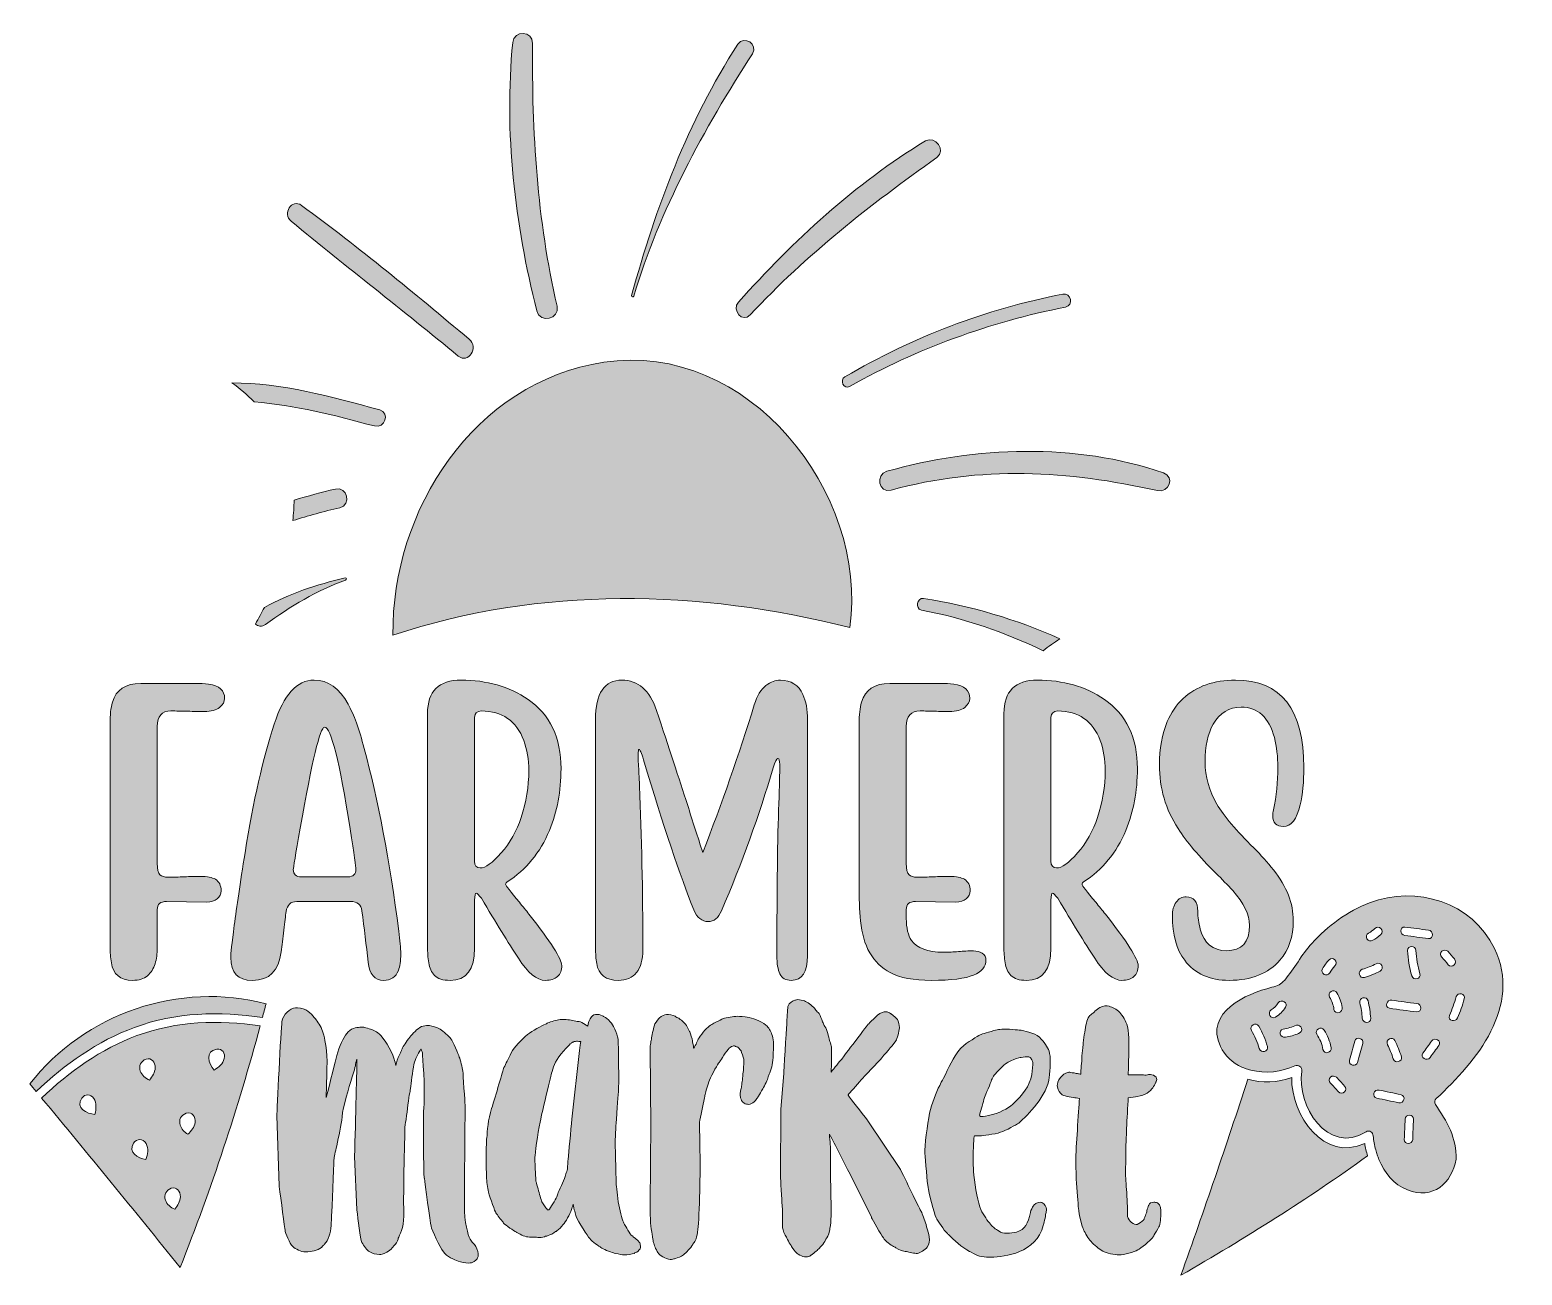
# Model space of a CAD drawing. Header units: inches. Extents: x 4.51 to 10.36, y -5.81 to -0.93.
import ezdxf

# ---------------------------------------------------------------- set-up
doc = ezdxf.new("R2010")
doc.units = ezdxf.units.IN
doc.header["$MEASUREMENT"] = 0
doc.layers.add('Layer 1', color=7, linetype='Continuous')

# ---------------------------------------------------------------- blocks, each defined once
blk = doc.blocks.new('block 2')
at = {"layer": 'Layer 1', "true_color": 0x333333}
h = blk.add_hatch(color=250, dxfattribs=at)
h.dxf.hatch_style = 2
edge = h.paths.add_edge_path()
edge.add_spline(control_points=[(6.5768, -2.0162), (6.4988, -1.6765), (6.4775, -1.3348), (6.481, -0.9872), (6.4815, -0.937), (6.4082, -0.9336), (6.4033, -0.9835), (6.3687, -1.3349), (6.4115, -1.6928), (6.4972, -2.0341), (6.51, -2.0848), (6.5886, -2.0676), (6.5768, -2.0162)], knot_values=[0, 0, 0, 0, 1, 1, 1, 2, 2, 2, 3, 3, 3, 4, 4, 4, 4], degree=3, periodic=1)
h = blk.add_hatch(color=250, dxfattribs=at)
h.dxf.hatch_style = 2
edge = h.paths.add_edge_path()
edge.add_spline(control_points=[(6.8775, -1.9772), (6.9777, -1.6393), (7.1513, -1.3217), (7.3421, -1.0276), (7.3661, -0.9906), (7.3087, -0.9533), (7.2847, -0.9903), (7.0871, -1.2952), (6.9652, -1.6264), (6.8685, -1.9742), (6.8669, -1.9801), (6.8758, -1.983), (6.8775, -1.9772)], knot_values=[0, 0, 0, 0, 1, 1, 1, 2, 2, 2, 3, 3, 3, 4, 4, 4, 4], degree=3, periodic=1)
h = blk.add_hatch(color=250, dxfattribs=at)
h.dxf.hatch_style = 2
edge = h.paths.add_edge_path()
edge.add_spline(control_points=[(7.3336, -2.0504), (7.5537, -1.8124), (7.8014, -1.6208), (8.0645, -1.4335), (8.101, -1.4075), (8.0579, -1.3458), (8.0195, -1.369), (7.7448, -1.5344), (7.5005, -1.7616), (7.2876, -1.9997), (7.2587, -2.0321), (7.3035, -2.0829), (7.3336, -2.0504)], knot_values=[0, 0, 0, 0, 1, 1, 1, 2, 2, 2, 3, 3, 3, 4, 4, 4, 4], degree=3, periodic=1)
h = blk.add_hatch(color=250, dxfattribs=at)
h.dxf.hatch_style = 2
edge = h.paths.add_edge_path()
edge.add_spline(control_points=[(5.5358, -1.6837), (5.7522, -1.8617), (5.9738, -2.0332), (6.19, -2.2113), (6.2292, -2.2436), (6.2712, -2.1774), (6.2329, -2.1455), (6.0182, -1.9661), (5.8024, -1.7866), (5.5763, -1.6214), (5.537, -1.5927), (5.4998, -1.654), (5.5358, -1.6837)], knot_values=[0, 0, 0, 0, 1, 1, 1, 2, 2, 2, 3, 3, 3, 4, 4, 4, 4], degree=3, periodic=1)
h = blk.add_hatch(color=250, dxfattribs=at)
h.dxf.hatch_style = 2
edge = h.paths.add_edge_path()
edge.add_spline(control_points=[(7.7239, -2.3299), (7.9877, -2.1808), (8.2711, -2.079), (8.5681, -2.0196), (8.6008, -2.0131), (8.5895, -1.9629), (8.5568, -1.9692), (8.2555, -2.0268), (7.969, -2.1377), (7.7043, -2.2924), (7.681, -2.3061), (7.7001, -2.3433), (7.7239, -2.3299)], knot_values=[0, 0, 0, 0, 1, 1, 1, 2, 2, 2, 3, 3, 3, 4, 4, 4, 4], degree=3, periodic=1)
h = blk.add_hatch(color=250, dxfattribs=at)
h.dxf.hatch_style = 2
edge = h.paths.add_edge_path()
edge.add_spline(control_points=[(7.7234, -3.2751), (7.7969, -2.7477), (7.3241, -2.1492), (6.7597, -2.2357), (6.2506, -2.3138), (5.9285, -2.8145), (5.9342, -3.3045), (6.514, -3.1132), (7.1313, -3.1246), (7.7234, -3.2751)], knot_values=[0, 0, 0, 0, 1, 1, 1, 2, 2, 2, 3, 3, 3, 3], degree=3, periodic=1)
h = blk.add_hatch(color=250, dxfattribs=at)
h.dxf.hatch_style = 2
edge = h.paths.add_edge_path()
edge.add_spline(control_points=[(5.8615, -2.4854), (5.9025, -2.4966), (5.9233, -2.4341), (5.8822, -2.4225), (5.6937, -2.3695), (5.4984, -2.3172), (5.3033, -2.3162), (5.3349, -2.3381), (5.3642, -2.3632), (5.391, -2.3913), (5.5494, -2.4032), (5.7071, -2.4436), (5.8615, -2.4854)], knot_values=[0, 0, 0, 0, 1, 1, 1, 2, 2, 2, 3, 3, 3, 4, 4, 4, 4], degree=3, periodic=1)
h = blk.add_hatch(color=250, dxfattribs=at)
h.dxf.hatch_style = 2
edge = h.paths.add_edge_path()
edge.add_spline(control_points=[(7.8681, -2.6628), (7.8215, -2.6759), (7.8375, -2.7496), (7.8847, -2.7367), (8.2368, -2.6405), (8.5757, -2.6593), (8.9282, -2.7387), (8.9736, -2.749), (8.9966, -2.6847), (8.9511, -2.6689), (8.608, -2.5498), (8.2139, -2.5658), (7.8681, -2.6628)], knot_values=[0, 0, 0, 0, 1, 1, 1, 2, 2, 2, 3, 3, 3, 4, 4, 4, 4], degree=3, periodic=1)
h = blk.add_hatch(color=250, dxfattribs=at)
h.dxf.hatch_style = 2
edge = h.paths.add_edge_path()
edge.add_spline(control_points=[(5.7093, -2.7324), (5.6546, -2.7452), (5.6005, -2.7597), (5.5468, -2.7757), (5.5469, -2.8019), (5.5452, -2.8287), (5.542, -2.856), (5.6025, -2.8372), (5.6636, -2.8202), (5.7257, -2.8056), (5.7726, -2.7946), (5.7564, -2.7214), (5.7093, -2.7324)], knot_values=[0, 0, 0, 0, 1, 1, 1, 2, 2, 2, 3, 3, 3, 4, 4, 4, 4], degree=3, periodic=1)
h = blk.add_hatch(color=250, dxfattribs=at)
h.dxf.hatch_style = 2
edge = h.paths.add_edge_path()
edge.add_spline(control_points=[(5.4307, -3.1958), (5.4197, -3.2173), (5.408, -3.239), (5.3955, -3.2611), (5.4052, -3.2701), (5.4204, -3.2734), (5.4357, -3.2623), (5.5319, -3.1932), (5.6369, -3.1287), (5.7489, -3.0891), (5.754, -3.0873), (5.7526, -3.0792), (5.747, -3.0806), (5.6351, -3.1074), (5.5306, -3.1407), (5.4307, -3.1958)], knot_values=[0, 0, 0, 0, 1, 1, 1, 2, 2, 2, 3, 3, 3, 4, 4, 4, 5, 5, 5, 5], degree=3, periodic=1)
h = blk.add_hatch(color=250, dxfattribs=at)
h.dxf.hatch_style = 2
edge = h.paths.add_edge_path()
edge.add_spline(control_points=[(8.5457, -3.3191), (8.376, -3.242), (8.1943, -3.19), (8.0118, -3.161), (7.9861, -3.157), (7.9776, -3.2015), (8.0034, -3.2064), (8.1723, -3.2389), (8.33, -3.2932), (8.4797, -3.3655), (8.5013, -3.3494), (8.5233, -3.3339), (8.5457, -3.3191)], knot_values=[0, 0, 0, 0, 1, 1, 1, 2, 2, 2, 3, 3, 3, 4, 4, 4, 4], degree=3, periodic=1)
h = blk.add_hatch(color=250, dxfattribs=at)
h.dxf.hatch_style = 2
edge = h.paths.add_edge_path()
edge.add_spline(control_points=[(4.9146, -4.6569), (4.9398, -4.6569), (4.9593, -4.6509), (4.9732, -4.6388), (4.987, -4.6267), (4.9969, -4.6111), (5.0026, -4.5919), (5.0084, -4.5728), (5.0113, -4.5524), (5.0113, -4.5308), (5.0113, -4.5308), (5.0113, -4.3797), (5.0113, -4.3797), (5.0113, -4.3585), (5.0234, -4.348), (5.0476, -4.348), (5.0476, -4.348), (5.2039, -4.3502), (5.2039, -4.3502), (5.2221, -4.3502), (5.2362, -4.3459), (5.2462, -4.3374), (5.2563, -4.3288), (5.2614, -4.3185), (5.2614, -4.3064), (5.2614, -4.2853), (5.2538, -4.2701), (5.2387, -4.2611), (5.2261, -4.2535), (5.207, -4.2498), (5.1813, -4.2498), (5.1601, -4.2498), (5.1389, -4.2503), (5.1175, -4.2513), (5.0961, -4.2523), (5.0748, -4.2528), (5.0536, -4.2528), (5.0395, -4.2528), (5.029, -4.2495), (5.0219, -4.243), (5.0148, -4.2364), (5.0113, -4.2216), (5.0113, -4.1984), (5.0113, -4.1984), (5.0113, -3.6621), (5.0113, -3.6621), (5.0113, -3.6218), (5.0292, -3.6017), (5.065, -3.6017), (5.0841, -3.6017), (5.1059, -3.602), (5.1303, -3.6028), (5.1547, -3.6035), (5.1765, -3.6039), (5.1956, -3.6039), (5.2223, -3.6039), (5.2422, -3.5985), (5.2553, -3.5877), (5.2684, -3.5769), (5.275, -3.5654), (5.275, -3.5533), (5.275, -3.5206), (5.254, -3.5017), (5.2123, -3.4967), (5.1951, -3.4946), (5.1795, -3.4936), (5.1654, -3.4936), (5.1654, -3.4936), (4.9464, -3.4936), (4.9464, -3.4936), (4.8869, -3.4936), (4.8502, -3.5181), (4.8361, -3.5669), (4.8295, -3.5901), (4.8263, -3.618), (4.8263, -3.6507), (4.8263, -3.6507), (4.8263, -4.5247), (4.8263, -4.5247), (4.8263, -4.5469), (4.828, -4.568), (4.8316, -4.5882), (4.8386, -4.634), (4.8663, -4.6569), (4.9146, -4.6569)], knot_values=[0, 0, 0, 0, 1, 1, 1, 2, 2, 2, 3, 3, 3, 4, 4, 4, 5, 5, 5, 6, 6, 6, 7, 7, 7, 8, 8, 8, 9, 9, 9, 10, 10, 10, 11, 11, 11, 12, 12, 12, 13, 13, 13, 14, 14, 14, 15, 15, 15, 16, 16, 16, 17, 17, 17, 18, 18, 18, 19, 19, 19, 20, 20, 20, 21, 21, 21, 22, 22, 22, 23, 23, 23, 24, 24, 24, 25, 25, 25, 26, 26, 26, 27, 27, 27, 28, 28, 28, 28], degree=3, periodic=1)
h = blk.add_hatch(color=250, dxfattribs=at)
h.dxf.hatch_style = 2
edge = h.paths.add_edge_path()
edge.add_spline(control_points=[(5.5065, -4.4601), (5.5102, -4.4281), (5.5134, -4.4039), (5.5159, -4.3872), (5.5199, -4.361), (5.5338, -4.348), (5.5575, -4.348), (5.5575, -4.348), (5.7682, -4.348), (5.7682, -4.348), (5.7949, -4.348), (5.8097, -4.36), (5.8128, -4.3842), (5.8218, -4.4527), (5.8299, -4.5199), (5.8369, -4.5859), (5.8425, -4.6332), (5.8626, -4.6569), (5.8974, -4.6569), (5.9261, -4.6569), (5.9455, -4.644), (5.9555, -4.6184), (5.9616, -4.6028), (5.9646, -4.5811), (5.9646, -4.5534), (5.9646, -4.5302), (5.9621, -4.5005), (5.957, -4.4643), (5.9208, -4.1873), (5.8757, -3.9486), (5.8218, -3.7482), (5.8017, -3.6732), (5.7808, -3.6155), (5.7591, -3.5752), (5.7244, -3.5123), (5.6798, -3.4808), (5.6254, -3.4808), (5.5585, -3.4808), (5.5063, -3.5382), (5.4691, -3.653), (5.4253, -3.7865), (5.3872, -3.9544), (5.355, -4.1568), (5.3359, -4.2762), (5.3218, -4.371), (5.3127, -4.4412), (5.3037, -4.5115), (5.2991, -4.5537), (5.2991, -4.5678), (5.2991, -4.6272), (5.3273, -4.6569), (5.3837, -4.6569), (5.4502, -4.6569), (5.4877, -4.6196), (5.4963, -4.5451), (5.4993, -4.5204), (5.5027, -4.4921), (5.5065, -4.4601)], knot_values=[0, 0, 0, 0, 1, 1, 1, 2, 2, 2, 3, 3, 3, 4, 4, 4, 5, 5, 5, 6, 6, 6, 7, 7, 7, 8, 8, 8, 9, 9, 9, 10, 10, 10, 11, 11, 11, 12, 12, 12, 13, 13, 13, 14, 14, 14, 15, 15, 15, 16, 16, 16, 17, 17, 17, 18, 18, 18, 19, 19, 19, 19], degree=3, periodic=1)
edge = h.paths.add_edge_path()
edge.add_spline(control_points=[(5.571, -4.0609), (5.6174, -3.797), (5.6491, -3.6651), (5.6662, -3.6651), (5.6914, -3.6651), (5.7249, -3.7981), (5.7667, -4.0639), (5.7818, -4.1631), (5.7894, -4.2153), (5.7894, -4.2203), (5.7894, -4.2409), (5.7788, -4.2513), (5.7576, -4.2513), (5.7576, -4.2513), (5.5756, -4.2513), (5.5756, -4.2513), (5.5544, -4.2513), (5.5439, -4.2417), (5.5439, -4.2226), (5.5439, -4.218), (5.5529, -4.1641), (5.571, -4.0609)], knot_values=[0, 0, 0, 0, 1, 1, 1, 2, 2, 2, 3, 3, 3, 4, 4, 4, 5, 5, 5, 6, 6, 6, 7, 7, 7, 7], degree=3, periodic=1)
h = blk.add_hatch(color=250, dxfattribs=at)
h.dxf.hatch_style = 2
edge = h.paths.add_edge_path()
edge.add_spline(control_points=[(6.5319, -4.6569), (6.5515, -4.6569), (6.567, -4.6518), (6.5783, -4.6418), (6.5897, -4.6317), (6.5953, -4.6174), (6.5953, -4.5987), (6.5953, -4.5735), (6.5525, -4.5066), (6.4669, -4.3978), (6.4553, -4.3827), (6.4428, -4.3671), (6.4292, -4.351), (6.3934, -4.3087), (6.3755, -4.285), (6.3755, -4.28), (6.3755, -4.2765), (6.3775, -4.2734), (6.3816, -4.2709), (6.4556, -4.2241), (6.5107, -4.1568), (6.547, -4.0692), (6.5772, -3.9962), (6.5923, -3.9156), (6.5923, -3.8275), (6.5923, -3.7062), (6.5493, -3.6158), (6.4632, -3.5563), (6.3891, -3.506), (6.3017, -3.4808), (6.201, -3.4808), (6.1134, -3.4808), (6.0696, -3.5246), (6.0696, -3.6122), (6.0696, -3.6122), (6.0696, -4.5247), (6.0696, -4.5247), (6.0696, -4.5469), (6.0711, -4.568), (6.0741, -4.5882), (6.0772, -4.6083), (6.0848, -4.6248), (6.0972, -4.6376), (6.1095, -4.6505), (6.1298, -4.6569), (6.158, -4.6569), (6.2219, -4.6569), (6.2539, -4.6149), (6.2539, -4.5308), (6.2539, -4.5308), (6.2539, -4.3426), (6.2539, -4.3426), (6.2539, -4.3245), (6.2562, -4.3155), (6.2607, -4.3155), (6.2632, -4.3155), (6.2698, -4.322), (6.2804, -4.3351), (6.3373, -4.4313), (6.3856, -4.5096), (6.4254, -4.57), (6.4621, -4.6279), (6.4976, -4.6569), (6.5319, -4.6569)], knot_values=[0, 0, 0, 0, 1, 1, 1, 2, 2, 2, 3, 3, 3, 4, 4, 4, 5, 5, 5, 6, 6, 6, 7, 7, 7, 8, 8, 8, 9, 9, 9, 10, 10, 10, 11, 11, 11, 12, 12, 12, 13, 13, 13, 14, 14, 14, 15, 15, 15, 16, 16, 16, 17, 17, 17, 18, 18, 18, 19, 19, 19, 20, 20, 20, 21, 21, 21, 21], degree=3, periodic=1)
edge = h.paths.add_edge_path()
edge.add_spline(control_points=[(6.2758, -4.2165), (6.2612, -4.2165), (6.2539, -4.2077), (6.2539, -4.1901), (6.2539, -4.1901), (6.2539, -3.6266), (6.2539, -3.6266), (6.2539, -3.6105), (6.2627, -3.6022), (6.2804, -3.6017), (6.3619, -3.6017), (6.4173, -3.6402), (6.4465, -3.7172), (6.4596, -3.753), (6.4662, -3.7923), (6.4662, -3.835), (6.4662, -3.8975), (6.4561, -3.9587), (6.436, -4.0186), (6.4188, -4.072), (6.3929, -4.1183), (6.3581, -4.1576), (6.3234, -4.1969), (6.296, -4.2165), (6.2758, -4.2165)], knot_values=[0, 0, 0, 0, 1, 1, 1, 2, 2, 2, 3, 3, 3, 4, 4, 4, 5, 5, 5, 6, 6, 6, 7, 7, 7, 8, 8, 8, 8], degree=3, periodic=1)
h = blk.add_hatch(color=250, dxfattribs=at)
h.dxf.hatch_style = 2
edge = h.paths.add_edge_path()
edge.add_spline(control_points=[(7.4935, -4.6569), (7.5363, -4.6569), (7.5577, -4.6247), (7.5577, -4.5602), (7.5577, -4.5602), (7.5577, -3.6364), (7.5577, -3.6364), (7.5577, -3.5971), (7.5516, -3.5639), (7.5395, -3.5367), (7.5224, -3.4994), (7.493, -3.4808), (7.4512, -3.4808), (7.4325, -3.4808), (7.4136, -3.488), (7.3945, -3.5023), (7.3754, -3.5167), (7.3603, -3.5417), (7.3492, -3.5775), (7.2892, -3.7714), (7.222, -3.9642), (7.1475, -4.1561), (7.1279, -4.0962), (7.1077, -4.0335), (7.0871, -3.968), (7.0553, -3.8683), (7.0151, -3.7454), (6.9662, -3.5994), (6.94, -3.5203), (6.8949, -3.4808), (6.831, -3.4808), (6.762, -3.4808), (6.7275, -3.5324), (6.7275, -3.6357), (6.7275, -3.6357), (6.7275, -4.5315), (6.7275, -4.5315), (6.7275, -4.5522), (6.729, -4.572), (6.732, -4.5912), (6.7396, -4.635), (6.7676, -4.6569), (6.8159, -4.6569), (6.8476, -4.6569), (6.8717, -4.6467), (6.888, -4.6263), (6.9044, -4.6059), (6.9126, -4.5763), (6.9126, -4.5375), (6.9126, -4.3049), (6.9083, -4.0911), (6.8997, -3.8962), (6.8982, -3.858), (6.897, -3.8326), (6.896, -3.82), (6.8949, -3.8074), (6.8944, -3.7923), (6.8944, -3.7746), (6.8944, -3.7595), (6.8955, -3.752), (6.8975, -3.752), (6.9015, -3.752), (6.9075, -3.7656), (6.9156, -3.7927), (6.9931, -4.0531), (7.0589, -4.2493), (7.1128, -4.3812), (7.1253, -4.4114), (7.144, -4.4265), (7.1687, -4.4265), (7.1913, -4.4265), (7.2087, -4.4124), (7.2208, -4.3842), (7.3009, -4.1974), (7.3683, -4.0108), (7.4232, -3.8245), (7.4303, -3.8003), (7.4363, -3.7882), (7.4414, -3.7882), (7.4464, -3.7882), (7.4489, -3.7958), (7.4489, -3.8109), (7.4489, -3.8451), (7.4476, -3.8962), (7.4451, -3.9642), (7.4401, -4.0982), (7.4376, -4.2968), (7.4376, -4.5602), (7.4376, -4.5909), (7.4415, -4.6147), (7.4493, -4.6316), (7.4571, -4.6484), (7.4718, -4.6569), (7.4935, -4.6569)], knot_values=[0, 0, 0, 0, 1, 1, 1, 2, 2, 2, 3, 3, 3, 4, 4, 4, 5, 5, 5, 6, 6, 6, 7, 7, 7, 8, 8, 8, 9, 9, 9, 10, 10, 10, 11, 11, 11, 12, 12, 12, 13, 13, 13, 14, 14, 14, 15, 15, 15, 16, 16, 16, 17, 17, 17, 18, 18, 18, 19, 19, 19, 20, 20, 20, 21, 21, 21, 22, 22, 22, 23, 23, 23, 24, 24, 24, 25, 25, 25, 26, 26, 26, 27, 27, 27, 28, 28, 28, 29, 29, 29, 30, 30, 30, 31, 31, 31, 31], degree=3, periodic=1)
h = blk.add_hatch(color=250, dxfattribs=at)
h.dxf.hatch_style = 2
edge = h.paths.add_edge_path()
edge.add_spline(control_points=[(7.9981, -3.6017), (8.0172, -3.6017), (8.0365, -3.602), (8.0558, -3.6028), (8.0752, -3.6035), (8.0945, -3.6039), (8.1136, -3.6039), (8.1403, -3.6039), (8.1602, -3.5985), (8.1733, -3.5877), (8.1864, -3.5769), (8.1929, -3.5654), (8.1929, -3.5533), (8.1929, -3.5206), (8.172, -3.5017), (8.1303, -3.4967), (8.1131, -3.4946), (8.0975, -3.4936), (8.0834, -3.4936), (8.0834, -3.4936), (7.8795, -3.4936), (7.8795, -3.4936), (7.82, -3.4936), (7.7833, -3.5181), (7.7692, -3.5669), (7.7626, -3.5901), (7.7594, -3.618), (7.7594, -3.6507), (7.7594, -3.6507), (7.7594, -4.2845), (7.7594, -4.2845), (7.7594, -4.3333), (7.7614, -4.3799), (7.7654, -4.4243), (7.7745, -4.5224), (7.8132, -4.5899), (7.8817, -4.6267), (7.92, -4.6468), (7.9734, -4.6569), (8.0419, -4.6569), (8.1204, -4.6569), (8.1758, -4.65), (8.2081, -4.6361), (8.2403, -4.6223), (8.2564, -4.603), (8.2564, -4.5783), (8.2564, -4.5657), (8.2515, -4.5564), (8.2417, -4.5504), (8.2318, -4.5443), (8.2204, -4.5413), (8.2073, -4.5413), (8.1877, -4.5413), (8.1681, -4.5422), (8.1488, -4.544), (8.1294, -4.5457), (8.1099, -4.5466), (8.0902, -4.5466), (8.0283, -4.5466), (7.9865, -4.5313), (7.9648, -4.5005), (7.9512, -4.4804), (7.9444, -4.4517), (7.9444, -4.4144), (7.9444, -4.4144), (7.9444, -4.3797), (7.9444, -4.3797), (7.9444, -4.3585), (7.9565, -4.348), (7.9807, -4.348), (7.9807, -4.348), (8.137, -4.3502), (8.137, -4.3502), (8.1552, -4.3502), (8.1693, -4.3459), (8.1793, -4.3374), (8.1894, -4.3288), (8.1945, -4.3185), (8.1945, -4.3064), (8.1945, -4.2853), (8.1869, -4.2701), (8.1718, -4.2611), (8.1592, -4.2535), (8.1401, -4.2498), (8.1144, -4.2498), (8.0932, -4.2498), (8.0719, -4.2503), (8.0506, -4.2513), (8.0291, -4.2523), (8.0079, -4.2528), (7.9867, -4.2528), (7.9726, -4.2528), (7.962, -4.2495), (7.955, -4.243), (7.9479, -4.2364), (7.9444, -4.2216), (7.9444, -4.1984), (7.9444, -4.1984), (7.9444, -3.6621), (7.9444, -3.6621), (7.9444, -3.6218), (7.9623, -3.6017), (7.9981, -3.6017)], knot_values=[0, 0, 0, 0, 1, 1, 1, 2, 2, 2, 3, 3, 3, 4, 4, 4, 5, 5, 5, 6, 6, 6, 7, 7, 7, 8, 8, 8, 9, 9, 9, 10, 10, 10, 11, 11, 11, 12, 12, 12, 13, 13, 13, 14, 14, 14, 15, 15, 15, 16, 16, 16, 17, 17, 17, 18, 18, 18, 19, 19, 19, 20, 20, 20, 21, 21, 21, 22, 22, 22, 23, 23, 23, 24, 24, 24, 25, 25, 25, 26, 26, 26, 27, 27, 27, 28, 28, 28, 29, 29, 29, 30, 30, 30, 31, 31, 31, 32, 32, 32, 33, 33, 33, 34, 34, 34, 34], degree=3, periodic=1)
h = blk.add_hatch(color=250, dxfattribs=at)
h.dxf.hatch_style = 2
edge = h.paths.add_edge_path()
edge.add_spline(control_points=[(8.6824, -4.57), (8.7191, -4.6279), (8.7547, -4.6569), (8.7889, -4.6569), (8.8085, -4.6569), (8.824, -4.6518), (8.8354, -4.6418), (8.8467, -4.6317), (8.8523, -4.6174), (8.8523, -4.5987), (8.8523, -4.5735), (8.8096, -4.5066), (8.7239, -4.3978), (8.7124, -4.3827), (8.6998, -4.3671), (8.6862, -4.351), (8.6504, -4.3087), (8.6326, -4.285), (8.6326, -4.28), (8.6326, -4.2765), (8.6346, -4.2734), (8.6386, -4.2709), (8.7126, -4.2241), (8.7678, -4.1568), (8.804, -4.0692), (8.8342, -3.9962), (8.8493, -3.9156), (8.8493, -3.8275), (8.8493, -3.7062), (8.8063, -3.6158), (8.7202, -3.5563), (8.6461, -3.506), (8.5588, -3.4808), (8.4581, -3.4808), (8.3704, -3.4808), (8.3266, -3.5246), (8.3266, -3.6122), (8.3266, -3.6122), (8.3266, -4.5247), (8.3266, -4.5247), (8.3266, -4.5469), (8.3281, -4.568), (8.3312, -4.5882), (8.3342, -4.6083), (8.3418, -4.6248), (8.3542, -4.6376), (8.3665, -4.6505), (8.3868, -4.6569), (8.415, -4.6569), (8.4789, -4.6569), (8.5109, -4.6149), (8.5109, -4.5308), (8.5109, -4.5308), (8.5109, -4.3426), (8.5109, -4.3426), (8.5109, -4.3245), (8.5132, -4.3155), (8.5177, -4.3155), (8.5203, -4.3155), (8.5268, -4.322), (8.5374, -4.3351), (8.5943, -4.4313), (8.6426, -4.5096), (8.6824, -4.57)], knot_values=[0, 0, 0, 0, 1, 1, 1, 2, 2, 2, 3, 3, 3, 4, 4, 4, 5, 5, 5, 6, 6, 6, 7, 7, 7, 8, 8, 8, 9, 9, 9, 10, 10, 10, 11, 11, 11, 12, 12, 12, 13, 13, 13, 14, 14, 14, 15, 15, 15, 16, 16, 16, 17, 17, 17, 18, 18, 18, 19, 19, 19, 20, 20, 20, 21, 21, 21, 21], degree=3, periodic=1)
edge = h.paths.add_edge_path()
edge.add_spline(control_points=[(8.5109, -4.1901), (8.5109, -4.1901), (8.5109, -3.6266), (8.5109, -3.6266), (8.5109, -3.6105), (8.5197, -3.6022), (8.5374, -3.6017), (8.619, -3.6017), (8.6743, -3.6402), (8.7035, -3.7172), (8.7166, -3.753), (8.7232, -3.7923), (8.7232, -3.835), (8.7232, -3.8975), (8.7131, -3.9587), (8.693, -4.0186), (8.6758, -4.072), (8.6499, -4.1183), (8.6152, -4.1576), (8.5804, -4.1969), (8.553, -4.2165), (8.5328, -4.2165), (8.5182, -4.2165), (8.5109, -4.2077), (8.5109, -4.1901)], knot_values=[0, 0, 0, 0, 1, 1, 1, 2, 2, 2, 3, 3, 3, 4, 4, 4, 5, 5, 5, 6, 6, 6, 7, 7, 7, 8, 8, 8, 8], degree=3, periodic=1)
h = blk.add_hatch(color=250, dxfattribs=at)
h.dxf.hatch_style = 2
edge = h.paths.add_edge_path()
edge.add_spline(control_points=[(9.1983, -4.5406), (9.1444, -4.5406), (9.1102, -4.5124), (9.0956, -4.456), (9.0891, -4.4323), (9.0858, -4.4091), (9.0858, -4.3865), (9.0858, -4.3487), (9.0707, -4.3298), (9.0405, -4.3298), (9.0238, -4.3298), (9.0106, -4.3369), (9.0008, -4.351), (8.991, -4.3651), (8.9861, -4.3825), (8.9861, -4.4031), (8.9861, -4.4771), (9.0022, -4.5355), (9.0344, -4.5783), (9.0747, -4.6307), (9.1329, -4.6569), (9.2089, -4.6569), (9.2955, -4.6569), (9.3617, -4.6305), (9.4076, -4.5776), (9.4423, -4.5373), (9.4597, -4.4859), (9.4597, -4.4235), (9.4597, -4.3555), (9.434, -4.289), (9.3826, -4.2241), (9.359, -4.1949), (9.333, -4.1662), (9.3048, -4.1379), (9.2369, -4.071), (9.1888, -4.0138), (9.1606, -3.9665), (9.1298, -3.9146), (9.1145, -3.8595), (9.1145, -3.8011), (9.1145, -3.7401), (9.1251, -3.691), (9.1462, -3.6538), (9.1714, -3.6089), (9.2079, -3.5865), (9.2557, -3.5865), (9.3212, -3.5865), (9.3645, -3.6263), (9.3857, -3.7059), (9.3947, -3.7416), (9.3993, -3.7807), (9.3993, -3.823), (9.3993, -3.8794), (9.3935, -3.9348), (9.3819, -3.9892), (9.3804, -3.9967), (9.3796, -4.0043), (9.3796, -4.0118), (9.3796, -4.04), (9.3935, -4.0541), (9.4212, -4.0541), (9.4519, -4.0541), (9.4738, -4.0259), (9.4869, -3.9695), (9.4964, -3.9287), (9.5012, -3.8799), (9.5012, -3.823), (9.5012, -3.5948), (9.4121, -3.4808), (9.2338, -3.4808), (9.1482, -3.4808), (9.0797, -3.505), (9.0284, -3.5533), (9.0017, -3.578), (8.981, -3.608), (8.9664, -3.6432), (8.9458, -3.693), (8.9355, -3.7494), (8.9355, -3.8124), (8.9355, -3.904), (8.9599, -3.9874), (9.0087, -4.0624), (9.042, -4.1143), (9.0913, -4.1724), (9.1568, -4.2369), (9.1804, -4.2606), (9.2023, -4.2832), (9.2225, -4.3049), (9.2663, -4.3537), (9.2882, -4.3993), (9.2882, -4.4416), (9.2882, -4.5076), (9.2582, -4.5406), (9.1983, -4.5406)], knot_values=[0, 0, 0, 0, 1, 1, 1, 2, 2, 2, 3, 3, 3, 4, 4, 4, 5, 5, 5, 6, 6, 6, 7, 7, 7, 8, 8, 8, 9, 9, 9, 10, 10, 10, 11, 11, 11, 12, 12, 12, 13, 13, 13, 14, 14, 14, 15, 15, 15, 16, 16, 16, 17, 17, 17, 18, 18, 18, 19, 19, 19, 20, 20, 20, 21, 21, 21, 22, 22, 22, 23, 23, 23, 24, 24, 24, 25, 25, 25, 26, 26, 26, 27, 27, 27, 28, 28, 28, 29, 29, 29, 30, 30, 30, 31, 31, 31, 31], degree=3, periodic=1)
h = blk.add_hatch(color=250, dxfattribs=at)
h.dxf.hatch_style = 2
edge = h.paths.add_edge_path()
edge.add_spline(control_points=[(10.0194, -5.1199), (10.1777, -4.9743), (10.3559, -4.7589), (10.2473, -4.5317), (10.1604, -4.3498), (9.9407, -4.2843), (9.7586, -4.3529), (9.6712, -4.3858), (9.5947, -4.444), (9.532, -4.5124), (9.4914, -4.5567), (9.4645, -4.6106), (9.4261, -4.6556), (9.4106, -4.6737), (9.3989, -4.6782), (9.3756, -4.6841), (9.2751, -4.7097), (9.1117, -4.7806), (9.1742, -4.9155), (9.1921, -4.954), (9.2222, -4.9803), (9.2578, -4.9964), (9.2636, -4.999), (9.2694, -5.0013), (9.2754, -5.0033), (9.2813, -5.0054), (9.2873, -5.0071), (9.2933, -5.0086), (9.3504, -5.0229), (9.4149, -5.0157), (9.4654, -4.9918), (9.4808, -4.9845), (9.4954, -4.9969), (9.4928, -5.0132), (9.4712, -5.1448), (9.5947, -5.3453), (9.7447, -5.2498), (9.7577, -5.2415), (9.7716, -5.253), (9.7728, -5.2662), (9.7745, -5.2843), (9.7778, -5.3028), (9.7827, -5.321), (9.7844, -5.3274), (9.7863, -5.3338), (9.7884, -5.3401), (9.7904, -5.3461), (9.7925, -5.3521), (9.7949, -5.358), (9.8163, -5.4107), (9.8526, -5.4566), (9.9068, -5.4778), (10.0049, -5.5161), (10.0816, -5.4526), (10.097, -5.3575), (10.101, -5.2754), (10.0607, -5.2083), (10.0162, -5.1426), (10.0116, -5.1359), (10.0137, -5.1251), (10.0194, -5.1199)], knot_values=[0, 0, 0, 0, 1, 1, 1, 2, 2, 2, 3, 3, 3, 4, 4, 4, 5, 5, 5, 6, 6, 6, 7, 7, 7, 8, 8, 8, 9, 9, 9, 10, 10, 10, 11, 11, 11, 12, 12, 12, 13, 13, 13, 14, 14, 14, 15, 15, 15, 16, 16, 16, 17, 17, 17, 18, 18, 18, 19, 19, 19, 20, 20, 20, 20], degree=3, periodic=1)
edge = h.paths.add_edge_path()
edge.add_spline(control_points=[(9.3266, -4.9239), (9.3193, -4.8988), (9.309, -4.8752), (9.2958, -4.8527), (9.285, -4.8344), (9.3137, -4.8182), (9.3244, -4.8365), (9.339, -4.8613), (9.3504, -4.8878), (9.3584, -4.9155), (9.3644, -4.9359), (9.3325, -4.9442), (9.3266, -4.9239)], knot_values=[0, 0, 0, 0, 1, 1, 1, 2, 2, 2, 3, 3, 3, 4, 4, 4, 4], degree=3, periodic=1)
edge = h.paths.add_edge_path()
edge.add_spline(control_points=[(9.3736, -4.772), (9.3846, -4.7651), (9.3939, -4.7561), (9.4011, -4.7453), (9.4129, -4.7278), (9.4412, -4.7446), (9.4293, -4.7622), (9.4189, -4.7778), (9.4057, -4.7906), (9.3898, -4.8006), (9.3718, -4.8119), (9.3557, -4.7832), (9.3736, -4.772)], knot_values=[0, 0, 0, 0, 1, 1, 1, 2, 2, 2, 3, 3, 3, 4, 4, 4, 4], degree=3, periodic=1)
edge = h.paths.add_edge_path()
edge.add_spline(control_points=[(9.4806, -4.8646), (9.4638, -4.8714), (9.4465, -4.8765), (9.4286, -4.8799), (9.4079, -4.8838), (9.3994, -4.852), (9.4202, -4.8481), (9.438, -4.8447), (9.4554, -4.8396), (9.4722, -4.8327), (9.4805, -4.8294), (9.4903, -4.8367), (9.4923, -4.8444), (9.4948, -4.8538), (9.4888, -4.8612), (9.4806, -4.8646)], knot_values=[0, 0, 0, 0, 1, 1, 1, 2, 2, 2, 3, 3, 3, 4, 4, 4, 5, 5, 5, 5], degree=3, periodic=1)
edge = h.paths.add_edge_path()
edge.add_spline(control_points=[(10.1293, -4.7294), (10.122, -4.7547), (10.1134, -4.7795), (10.1033, -4.8038), (10.0953, -4.8231), (10.0635, -4.8145), (10.0716, -4.795), (10.0816, -4.7707), (10.0903, -4.7459), (10.0976, -4.7206), (10.1035, -4.7003), (10.1352, -4.7091), (10.1293, -4.7294)], knot_values=[0, 0, 0, 0, 1, 1, 1, 2, 2, 2, 3, 3, 3, 4, 4, 4, 4], degree=3, periodic=1)
edge = h.paths.add_edge_path()
edge.add_spline(control_points=[(10.0412, -4.5428), (10.0473, -4.5369), (10.0586, -4.5364), (10.0645, -4.5431), (10.0731, -4.5531), (10.0817, -4.563), (10.0904, -4.573), (10.0962, -4.5797), (10.0968, -4.5897), (10.0901, -4.5962), (10.084, -4.6022), (10.0726, -4.6026), (10.0668, -4.5959), (10.0582, -4.586), (10.0495, -4.576), (10.0409, -4.5661), (10.035, -4.5593), (10.0345, -4.5493), (10.0412, -4.5428)], knot_values=[0, 0, 0, 0, 1, 1, 1, 2, 2, 2, 3, 3, 3, 4, 4, 4, 5, 5, 5, 6, 6, 6, 6], degree=3, periodic=1)
edge = h.paths.add_edge_path()
edge.add_spline(control_points=[(9.7545, -4.4714), (9.7647, -4.4662), (9.7714, -4.4613), (9.7795, -4.4533), (9.7858, -4.447), (9.7966, -4.4473), (9.8028, -4.4536), (9.809, -4.46), (9.8088, -4.4706), (9.8025, -4.4769), (9.7932, -4.4861), (9.7824, -4.4941), (9.7707, -4.5), (9.7628, -4.5041), (9.7528, -4.5019), (9.7483, -4.4938), (9.744, -4.4863), (9.7466, -4.4755), (9.7545, -4.4714)], knot_values=[0, 0, 0, 0, 1, 1, 1, 2, 2, 2, 3, 3, 3, 4, 4, 4, 5, 5, 5, 6, 6, 6, 6], degree=3, periodic=1)
edge = h.paths.add_edge_path()
edge.add_spline(control_points=[(9.6509, -4.7631), (9.6522, -4.7719), (9.6487, -4.7807), (9.6392, -4.7832), (9.6314, -4.7853), (9.6204, -4.7803), (9.6191, -4.7715), (9.6166, -4.7539), (9.6111, -4.7376), (9.6019, -4.7223), (9.5911, -4.7041), (9.6197, -4.6879), (9.6306, -4.7061), (9.641, -4.7236), (9.6481, -4.7429), (9.6509, -4.7631)], knot_values=[0, 0, 0, 0, 1, 1, 1, 2, 2, 2, 3, 3, 3, 4, 4, 4, 5, 5, 5, 5], degree=3, periodic=1)
edge = h.paths.add_edge_path()
edge.add_spline(control_points=[(9.5744, -4.6111), (9.5815, -4.5986), (9.5901, -4.587), (9.5997, -4.5763), (9.6056, -4.5696), (9.6171, -4.5705), (9.6229, -4.5766), (9.6294, -4.5833), (9.6286, -4.5932), (9.6226, -4.5999), (9.6149, -4.6085), (9.6084, -4.6179), (9.6026, -4.6279), (9.5921, -4.6463), (9.5638, -4.6294), (9.5744, -4.6111)], knot_values=[0, 0, 0, 0, 1, 1, 1, 2, 2, 2, 3, 3, 3, 4, 4, 4, 5, 5, 5, 5], degree=3, periodic=1)
edge = h.paths.add_edge_path()
edge.add_spline(control_points=[(9.576, -4.9283), (9.5719, -4.9065), (9.564, -4.8866), (9.5521, -4.8679), (9.5408, -4.8499), (9.5694, -4.8338), (9.5808, -4.8516), (9.594, -4.8725), (9.6032, -4.8956), (9.6078, -4.9199), (9.6118, -4.9406), (9.58, -4.9491), (9.576, -4.9283)], knot_values=[0, 0, 0, 0, 1, 1, 1, 2, 2, 2, 3, 3, 3, 4, 4, 4, 4], degree=3, periodic=1)
edge = h.paths.add_edge_path()
edge.add_spline(control_points=[(9.66, -5.094), (9.6541, -5.0997), (9.6422, -5.1007), (9.6368, -5.0937), (9.6271, -5.0814), (9.6165, -5.07), (9.6049, -5.0595), (9.5983, -5.0536), (9.5992, -5.0422), (9.6052, -5.0363), (9.6119, -5.0298), (9.6219, -5.0306), (9.6285, -5.0366), (9.6401, -5.0471), (9.6507, -5.0584), (9.6603, -5.0708), (9.6658, -5.0778), (9.667, -5.0873), (9.66, -5.094)], knot_values=[0, 0, 0, 0, 1, 1, 1, 2, 2, 2, 3, 3, 3, 4, 4, 4, 5, 5, 5, 6, 6, 6, 6], degree=3, periodic=1)
edge = h.paths.add_edge_path()
edge.add_spline(control_points=[(9.7322, -4.9041), (9.7254, -4.9287), (9.7185, -4.9534), (9.7117, -4.9781), (9.706, -4.9985), (9.6743, -4.9897), (9.68, -4.9693), (9.6868, -4.9446), (9.6936, -4.92), (9.7005, -4.8953), (9.7061, -4.8748), (9.7378, -4.8837), (9.7322, -4.9041)], knot_values=[0, 0, 0, 0, 1, 1, 1, 2, 2, 2, 3, 3, 3, 4, 4, 4, 4], degree=3, periodic=1)
edge = h.paths.add_edge_path()
edge.add_spline(control_points=[(9.7299, -4.8055), (9.7285, -4.785), (9.7253, -4.765), (9.7205, -4.745), (9.7155, -4.7244), (9.7474, -4.716), (9.7523, -4.7366), (9.7577, -4.7593), (9.7612, -4.7823), (9.7628, -4.8055), (9.7643, -4.8267), (9.7314, -4.8265), (9.7299, -4.8055)], knot_values=[0, 0, 0, 0, 1, 1, 1, 2, 2, 2, 3, 3, 3, 4, 4, 4, 4], degree=3, periodic=1)
edge = h.paths.add_edge_path()
edge.add_spline(control_points=[(9.7383, -4.6454), (9.718, -4.6515), (9.7097, -4.6197), (9.7299, -4.6136), (9.7487, -4.6081), (9.7666, -4.6008), (9.784, -4.5917), (9.8027, -4.5819), (9.819, -4.6105), (9.8002, -4.6203), (9.7804, -4.6307), (9.7597, -4.6391), (9.7383, -4.6454)], knot_values=[0, 0, 0, 0, 1, 1, 1, 2, 2, 2, 3, 3, 3, 4, 4, 4, 4], degree=3, periodic=1)
edge = h.paths.add_edge_path()
edge.add_spline(control_points=[(9.8728, -5.1364), (9.8441, -5.1303), (9.8154, -5.1242), (9.7868, -5.1181), (9.766, -5.1137), (9.7749, -5.082), (9.7955, -5.0864), (9.8242, -5.0925), (9.8529, -5.0986), (9.8815, -5.1046), (9.9023, -5.109), (9.8934, -5.1407), (9.8728, -5.1364)], knot_values=[0, 0, 0, 0, 1, 1, 1, 2, 2, 2, 3, 3, 3, 4, 4, 4, 4], degree=3, periodic=1)
edge = h.paths.add_edge_path()
edge.add_spline(control_points=[(9.8574, -4.8926), (9.8675, -4.9129), (9.8761, -4.9341), (9.8829, -4.9558), (9.8893, -4.9761), (9.8574, -4.9844), (9.8511, -4.9642), (9.8451, -4.9451), (9.8377, -4.9267), (9.8287, -4.9088), (9.8193, -4.8899), (9.8479, -4.8736), (9.8574, -4.8926)], knot_values=[0, 0, 0, 0, 1, 1, 1, 2, 2, 2, 3, 3, 3, 4, 4, 4, 4], degree=3, periodic=1)
edge = h.paths.add_edge_path()
edge.add_spline(control_points=[(9.9273, -5.2798), (9.9264, -5.3009), (9.8935, -5.3009), (9.8944, -5.2797), (9.8954, -5.2534), (9.8965, -5.2271), (9.8976, -5.2009), (9.8985, -5.1797), (9.9314, -5.1797), (9.9305, -5.2009), (9.9294, -5.2272), (9.9283, -5.2535), (9.9273, -5.2798)], knot_values=[0, 0, 0, 0, 1, 1, 1, 2, 2, 2, 3, 3, 3, 4, 4, 4, 4], degree=3, periodic=1)
edge = h.paths.add_edge_path()
edge.add_spline(control_points=[(9.9437, -4.7801), (9.9079, -4.7765), (9.8723, -4.7717), (9.8368, -4.7658), (9.8159, -4.7623), (9.8249, -4.7306), (9.8456, -4.7341), (9.8781, -4.7395), (9.9108, -4.7438), (9.9437, -4.7472), (9.9646, -4.7493), (9.9647, -4.7823), (9.9437, -4.7801)], knot_values=[0, 0, 0, 0, 1, 1, 1, 2, 2, 2, 3, 3, 3, 4, 4, 4, 4], degree=3, periodic=1)
edge = h.paths.add_edge_path()
edge.add_spline(control_points=[(9.9071, -4.5398), (9.9061, -4.5186), (9.9391, -4.5188), (9.94, -4.5399), (9.9415, -4.5709), (9.9468, -4.601), (9.9557, -4.6308), (9.9618, -4.6511), (9.93, -4.6594), (9.9239, -4.6392), (9.9142, -4.6068), (9.9087, -4.5736), (9.9071, -4.5398)], knot_values=[0, 0, 0, 0, 1, 1, 1, 2, 2, 2, 3, 3, 3, 4, 4, 4, 4], degree=3, periodic=1)
edge = h.paths.add_edge_path()
edge.add_spline(control_points=[(9.8971, -4.4814), (9.8763, -4.4788), (9.8762, -4.4459), (9.8971, -4.4485), (9.9278, -4.4523), (9.9584, -4.4561), (9.989, -4.4599), (10.0098, -4.4625), (10.0099, -4.4955), (9.989, -4.4928), (9.9583, -4.489), (9.9277, -4.4852), (9.8971, -4.4814)], knot_values=[0, 0, 0, 0, 1, 1, 1, 2, 2, 2, 3, 3, 3, 4, 4, 4, 4], degree=3, periodic=1)
edge = h.paths.add_edge_path()
edge.add_spline(control_points=[(9.9673, -4.9419), (9.9787, -4.9262), (9.9901, -4.9104), (10.0015, -4.8946), (10.0138, -4.8775), (10.0422, -4.8943), (10.0298, -4.9115), (10.0184, -4.9273), (10.007, -4.9431), (9.9956, -4.9588), (9.9833, -4.9759), (9.9549, -4.9591), (9.9673, -4.9419)], knot_values=[0, 0, 0, 0, 1, 1, 1, 2, 2, 2, 3, 3, 3, 4, 4, 4, 4], degree=3, periodic=1)
h = blk.add_hatch(color=250, dxfattribs=at)
h.dxf.hatch_style = 2
edge = h.paths.add_edge_path()
edge.add_spline(control_points=[(4.5124, -5.0623), (4.5206, -5.0721), (4.5287, -5.0819), (4.5369, -5.0918), (4.6498, -4.9859), (4.7764, -4.8945), (4.9228, -4.8409), (5.0838, -4.7819), (5.255, -4.7768), (5.423, -4.8028), (5.4278, -4.7848), (5.4326, -4.7668), (5.4373, -4.7487), (5.1002, -4.6585), (4.7262, -4.7868), (4.5124, -5.0623)], knot_values=[0, 0, 0, 0, 1, 1, 1, 2, 2, 2, 3, 3, 3, 4, 4, 4, 5, 5, 5, 5], degree=3, periodic=1)
h = blk.add_hatch(color=250, dxfattribs=at)
h.dxf.hatch_style = 2
edge = h.paths.add_edge_path()
edge.add_spline(control_points=[(8.025, -5.6259), (8.0235, -5.6214), (8.022, -5.6168), (8.022, -5.6138), (8.0159, -5.5955), (8.0083, -5.5712), (8.0022, -5.5621), (7.9977, -5.5545), (7.9506, -5.4573), (7.9217, -5.398), (7.9217, -5.398), (7.794, -5.2065), (7.794, -5.2065), (7.794, -5.2065), (7.7925, -5.205), (7.7925, -5.205), (7.7682, -5.1731), (7.7287, -5.1229), (7.7165, -5.1062), (7.7165, -5.1062), (7.7165, -5.1047), (7.7165, -5.1047), (7.7211, -5.1001), (7.75, -5.0667), (7.7682, -5.0469), (7.7758, -5.0378), (7.8381, -4.9725), (7.8442, -4.9649), (7.8487, -4.9588), (7.8518, -4.9573), (7.8518, -4.9558), (7.867, -4.939), (7.8989, -4.9026), (7.9035, -4.8935), (7.908, -4.8844), (7.9171, -4.8585), (7.9171, -4.8433), (7.9171, -4.8433), (7.9171, -4.8418), (7.9171, -4.8418), (7.9156, -4.8312), (7.9156, -4.819), (7.9095, -4.8099), (7.9095, -4.8099), (7.8958, -4.7932), (7.8852, -4.7886), (7.8852, -4.7886), (7.8837, -4.7871), (7.8822, -4.7871), (7.8776, -4.784), (7.8715, -4.7795), (7.8639, -4.7795), (7.8639, -4.7795), (7.8624, -4.7795), (7.8624, -4.7795), (7.8579, -4.781), (7.8427, -4.7825), (7.832, -4.7932), (7.8305, -4.7947), (7.8275, -4.7977), (7.8244, -4.8008), (7.8123, -4.8114), (7.8016, -4.8205), (7.7971, -4.8266), (7.794, -4.8296), (7.7743, -4.8555), (7.7439, -4.8965), (7.7196, -4.9269), (7.6968, -4.9588), (7.6922, -4.9649), (7.6831, -4.974), (7.6618, -5.0013), (7.6497, -5.0165), (7.6497, -5.0105), (7.6497, -5.0029), (7.6512, -4.9968), (7.6512, -4.9801), (7.6527, -4.9284), (7.6512, -4.9178), (7.6497, -4.9117), (7.6481, -4.9041), (7.6451, -4.8965), (7.6421, -4.8844), (7.639, -4.8722), (7.6375, -4.8646), (7.6345, -4.854), (7.6299, -4.8448), (7.6254, -4.8372), (7.6223, -4.8327), (7.6208, -4.8296), (7.6193, -4.8236), (7.6193, -4.8236), (7.6162, -4.819), (7.6162, -4.819), (7.6117, -4.8068), (7.6086, -4.7962), (7.6026, -4.7871), (7.598, -4.781), (7.5935, -4.778), (7.5904, -4.7734), (7.5889, -4.7704), (7.5858, -4.7688), (7.5843, -4.7658), (7.5752, -4.7552), (7.5554, -4.7415), (7.5463, -4.7369), (7.5402, -4.7354), (7.5266, -4.7324), (7.519, -4.7324), (7.516, -4.7324), (7.5129, -4.7324), (7.5099, -4.7339), (7.5099, -4.7339), (7.5083, -4.7339), (7.5083, -4.7339), (7.5008, -4.7369), (7.484, -4.743), (7.481, -4.7597), (7.4795, -4.7719), (7.4764, -4.8084), (7.4764, -4.8296), (7.4749, -4.8524), (7.4643, -5.0196), (7.4643, -5.0211), (7.4643, -5.0211), (7.4536, -5.1609), (7.4536, -5.1609), (7.4536, -5.1609), (7.4521, -5.4253), (7.4521, -5.4253), (7.4521, -5.4253), (7.4521, -5.4269), (7.4521, -5.4269), (7.4521, -5.4299), (7.4567, -5.5226), (7.4582, -5.5378), (7.4597, -5.55), (7.4597, -5.5879), (7.4597, -5.6077), (7.4597, -5.6153), (7.4597, -5.6183), (7.4597, -5.6198), (7.4597, -5.6259), (7.4612, -5.6411), (7.4704, -5.6548), (7.4734, -5.6594), (7.4764, -5.6654), (7.4795, -5.6715), (7.484, -5.6806), (7.4886, -5.6898), (7.4931, -5.6958), (7.4947, -5.6973), (7.4962, -5.7004), (7.4977, -5.7034), (7.5053, -5.7141), (7.5144, -5.7277), (7.5251, -5.7323), (7.5266, -5.7323), (7.5266, -5.7323), (7.5281, -5.7338), (7.5357, -5.7369), (7.5433, -5.7399), (7.5524, -5.7399), (7.56, -5.7399), (7.5661, -5.7384), (7.5706, -5.7338), (7.5706, -5.7338), (7.5722, -5.7338), (7.5722, -5.7338), (7.5858, -5.7217), (7.598, -5.7125), (7.6041, -5.7065), (7.6071, -5.7034), (7.6086, -5.7004), (7.6102, -5.6989), (7.6132, -5.6958), (7.6208, -5.6882), (7.6254, -5.6791), (7.6254, -5.6791), (7.6299, -5.67), (7.6299, -5.67), (7.6345, -5.6654), (7.6406, -5.6563), (7.6436, -5.6381), (7.6451, -5.635), (7.6451, -5.632), (7.6451, -5.629), (7.6481, -5.6107), (7.6497, -5.6001), (7.6497, -5.5788), (7.6497, -5.5667), (7.6497, -5.4998), (7.6481, -5.439), (7.6481, -5.3889), (7.6481, -5.3417), (7.6481, -5.3296), (7.6481, -5.3159), (7.6451, -5.2855), (7.6436, -5.2597), (7.6649, -5.2992), (7.6998, -5.3676), (7.7241, -5.4162), (7.7241, -5.4162), (7.8077, -5.5849), (7.8077, -5.5849), (7.8077, -5.5849), (7.8077, -5.5864), (7.8077, -5.5864), (7.8123, -5.5925), (7.8457, -5.6548), (7.8548, -5.6654), (7.8624, -5.6776), (7.8852, -5.6958), (7.8943, -5.6989), (7.8958, -5.7004), (7.8974, -5.7004), (7.8989, -5.7019), (7.8989, -5.7019), (7.9004, -5.7019), (7.9004, -5.7019), (7.9004, -5.7034), (7.9187, -5.7156), (7.9399, -5.7186), (7.946, -5.7186), (7.9536, -5.7217), (7.9597, -5.7232), (7.9688, -5.7247), (7.9764, -5.7262), (7.9825, -5.7262), (7.984, -5.7262), (7.987, -5.7262), (7.9886, -5.7262), (7.9977, -5.7232), (8.019, -5.7141), (8.0265, -5.7019), (8.0342, -5.6913), (8.0372, -5.6776), (8.0342, -5.6609), (8.0326, -5.6502), (8.0281, -5.6366), (8.025, -5.6259)], knot_values=[0, 0, 0, 0, 1, 1, 1, 2, 2, 2, 3, 3, 3, 4, 4, 4, 5, 5, 5, 6, 6, 6, 7, 7, 7, 8, 8, 8, 9, 9, 9, 10, 10, 10, 11, 11, 11, 12, 12, 12, 13, 13, 13, 14, 14, 14, 15, 15, 15, 16, 16, 16, 17, 17, 17, 18, 18, 18, 19, 19, 19, 20, 20, 20, 21, 21, 21, 22, 22, 22, 23, 23, 23, 24, 24, 24, 25, 25, 25, 26, 26, 26, 27, 27, 27, 28, 28, 28, 29, 29, 29, 30, 30, 30, 31, 31, 31, 32, 32, 32, 33, 33, 33, 34, 34, 34, 35, 35, 35, 36, 36, 36, 37, 37, 37, 38, 38, 38, 39, 39, 39, 40, 40, 40, 41, 41, 41, 42, 42, 42, 43, 43, 43, 44, 44, 44, 45, 45, 45, 46, 46, 46, 47, 47, 47, 48, 48, 48, 49, 49, 49, 50, 50, 50, 51, 51, 51, 52, 52, 52, 53, 53, 53, 54, 54, 54, 55, 55, 55, 56, 56, 56, 57, 57, 57, 58, 58, 58, 59, 59, 59, 60, 60, 60, 61, 61, 61, 62, 62, 62, 63, 63, 63, 64, 64, 64, 65, 65, 65, 66, 66, 66, 67, 67, 67, 68, 68, 68, 69, 69, 69, 70, 70, 70, 71, 71, 71, 72, 72, 72, 73, 73, 73, 74, 74, 74, 75, 75, 75, 76, 76, 76, 77, 77, 77, 78, 78, 78, 79, 79, 79, 80, 80, 80, 80], degree=3, periodic=1)
h = blk.add_hatch(color=250, dxfattribs=at)
h.dxf.hatch_style = 2
edge = h.paths.add_edge_path()
edge.add_spline(control_points=[(6.2473, -5.6852), (6.2443, -5.6806), (6.2397, -5.6761), (6.2367, -5.67), (6.2276, -5.6563), (6.2139, -5.6046), (6.2139, -5.5363), (6.2139, -5.4725), (6.2169, -5.1488), (6.2169, -5.1442), (6.2154, -5.1381), (6.2093, -5.0211), (6.2078, -5.012), (6.2063, -4.9998), (6.1972, -4.9679), (6.1941, -4.9573), (6.1911, -4.9467), (6.1683, -4.895), (6.1607, -4.8859), (6.1546, -4.8767), (6.1303, -4.8555), (6.1197, -4.8479), (6.106, -4.8403), (6.0878, -4.8357), (6.0771, -4.8342), (6.0756, -4.8342), (6.0756, -4.8342), (6.0741, -4.8342), (6.0711, -4.8342), (6.0695, -4.8342), (6.065, -4.8342), (6.0559, -4.8342), (6.0483, -4.8357), (6.0391, -4.8418), (6.0224, -4.8524), (6.0057, -4.8722), (5.9966, -4.8844), (5.9966, -4.8844), (5.9951, -4.8859), (5.9951, -4.8859), (5.9814, -4.9041), (5.9723, -4.9193), (5.9677, -4.9299), (5.9677, -4.9315), (5.9647, -4.936), (5.9632, -4.9406), (5.9586, -4.9512), (5.951, -4.9649), (5.948, -4.9801), (5.9464, -4.9831), (5.9464, -4.9862), (5.9449, -4.9907), (5.9434, -4.9816), (5.9419, -4.9725), (5.9388, -4.9649), (5.9282, -4.9254), (5.8963, -4.8828), (5.8811, -4.8676), (5.8644, -4.854), (5.8522, -4.8494), (5.8416, -4.8463), (5.8325, -4.8433), (5.8233, -4.8403), (5.8112, -4.8403), (5.8081, -4.8403), (5.8066, -4.8403), (5.8051, -4.8403), (5.7899, -4.8418), (5.7686, -4.8448), (5.7534, -4.8646), (5.7413, -4.8813), (5.7246, -4.9147), (5.7139, -4.9512), (5.7094, -4.9725), (5.6881, -5.0561), (5.6729, -5.1153), (5.6729, -5.1138), (5.6729, -5.1123), (5.6729, -5.1108), (5.6729, -5.1001), (5.679, -4.9694), (5.6744, -4.9345), (5.6683, -4.8919), (5.6638, -4.8646), (5.6562, -4.8494), (5.6486, -4.8296), (5.6349, -4.8129), (5.6273, -4.8038), (5.6273, -4.8038), (5.6258, -4.8023), (5.6258, -4.8023), (5.6182, -4.7932), (5.6121, -4.7856), (5.6015, -4.778), (5.5908, -4.7704), (5.5772, -4.7643), (5.5604, -4.7643), (5.5589, -4.7643), (5.5559, -4.7643), (5.5528, -4.7643), (5.53, -4.7673), (5.5042, -4.7886), (5.4997, -4.819), (5.4951, -4.8448), (5.4799, -5.1731), (5.4799, -5.1867), (5.4799, -5.1867), (5.489, -5.4633), (5.489, -5.4633), (5.489, -5.4633), (5.489, -5.4648), (5.489, -5.4648), (5.4951, -5.5104), (5.5103, -5.6305), (5.5118, -5.635), (5.5118, -5.6457), (5.53, -5.6882), (5.5422, -5.6989), (5.5528, -5.7095), (5.5726, -5.7202), (5.5924, -5.7202), (5.5954, -5.7202), (5.5969, -5.7202), (5.5984, -5.7202), (5.5984, -5.7202), (5.6015, -5.7202), (5.6015, -5.7202), (5.6227, -5.7171), (5.6471, -5.7141), (5.6592, -5.6973), (5.6623, -5.6943), (5.6638, -5.6928), (5.6668, -5.6898), (5.6729, -5.6821), (5.6805, -5.673), (5.685, -5.6579), (5.6911, -5.6366), (5.6942, -5.5986), (5.6942, -5.5773), (5.6957, -5.5591), (5.7018, -5.3843), (5.7033, -5.36), (5.7033, -5.3509), (5.7094, -5.3281), (5.7139, -5.3053), (5.7215, -5.2688), (5.7322, -5.2248), (5.7352, -5.1913), (5.7382, -5.1518), (5.761, -5.0789), (5.7747, -5.0348), (5.7823, -5.0105), (5.7853, -4.9983), (5.7869, -4.9922), (5.7884, -4.9846), (5.7899, -4.974), (5.7929, -4.9649), (5.7929, -4.9922), (5.7884, -5.2035), (5.7838, -5.3463), (5.7838, -5.3463), (5.7929, -5.556), (5.7929, -5.556), (5.7929, -5.556), (5.7929, -5.5575), (5.7929, -5.5575), (5.7975, -5.591), (5.8051, -5.6685), (5.8127, -5.6837), (5.8203, -5.6973), (5.8325, -5.7141), (5.8431, -5.7202), (5.8522, -5.7262), (5.8674, -5.7308), (5.8811, -5.7308), (5.8841, -5.7308), (5.8887, -5.7293), (5.8917, -5.7293), (5.9008, -5.7262), (5.9206, -5.7186), (5.9312, -5.705), (5.9328, -5.7034), (5.9358, -5.7004), (5.9373, -5.6973), (5.9449, -5.6898), (5.9525, -5.6806), (5.954, -5.67), (5.954, -5.6685), (5.9556, -5.6654), (5.9571, -5.6624), (5.9647, -5.6457), (5.9799, -5.6123), (5.9768, -5.5621), (5.9738, -5.5013), (5.9814, -5.2369), (5.9814, -5.2248), (5.9829, -5.2217), (5.9844, -5.2111), (5.9875, -5.1867), (5.992, -5.1533), (5.9981, -5.1017), (6.0011, -5.0925), (6.0011, -5.0865), (6.0027, -5.0758), (6.0057, -5.0606), (6.0087, -5.0317), (6.0148, -4.9831), (6.0209, -4.971), (6.03, -4.9482), (6.0407, -4.9299), (6.0437, -4.9269), (6.0452, -4.9269), (6.0452, -4.9269), (6.0452, -4.9269), (6.0467, -4.933), (6.0498, -4.9406), (6.0498, -4.9436), (6.0498, -4.9512), (6.0604, -5.0789), (6.0559, -5.1412), (6.0498, -5.205), (6.0559, -5.4208), (6.0559, -5.4299), (6.0559, -5.4299), (6.0559, -5.4314), (6.0559, -5.4314), (6.0559, -5.4314), (6.0574, -5.4314), (6.0574, -5.4314), (6.0589, -5.4496), (6.0802, -5.6062), (6.0832, -5.6198), (6.0863, -5.635), (6.1182, -5.7019), (6.1318, -5.7202), (6.1455, -5.7399), (6.1744, -5.7505), (6.1896, -5.7566), (6.2002, -5.7612), (6.2169, -5.7642), (6.2306, -5.7642), (6.2397, -5.7642), (6.2458, -5.7627), (6.2519, -5.7581), (6.2519, -5.7581), (6.2534, -5.7581), (6.2534, -5.7566), (6.264, -5.7505), (6.2716, -5.7414), (6.2671, -5.7186), (6.2625, -5.7034), (6.2549, -5.6943), (6.2473, -5.6852)], knot_values=[0, 0, 0, 0, 1, 1, 1, 2, 2, 2, 3, 3, 3, 4, 4, 4, 5, 5, 5, 6, 6, 6, 7, 7, 7, 8, 8, 8, 9, 9, 9, 10, 10, 10, 11, 11, 11, 12, 12, 12, 13, 13, 13, 14, 14, 14, 15, 15, 15, 16, 16, 16, 17, 17, 17, 18, 18, 18, 19, 19, 19, 20, 20, 20, 21, 21, 21, 22, 22, 22, 23, 23, 23, 24, 24, 24, 25, 25, 25, 26, 26, 26, 27, 27, 27, 28, 28, 28, 29, 29, 29, 30, 30, 30, 31, 31, 31, 32, 32, 32, 33, 33, 33, 34, 34, 34, 35, 35, 35, 36, 36, 36, 37, 37, 37, 38, 38, 38, 39, 39, 39, 40, 40, 40, 41, 41, 41, 42, 42, 42, 43, 43, 43, 44, 44, 44, 45, 45, 45, 46, 46, 46, 47, 47, 47, 48, 48, 48, 49, 49, 49, 50, 50, 50, 51, 51, 51, 52, 52, 52, 53, 53, 53, 54, 54, 54, 55, 55, 55, 56, 56, 56, 57, 57, 57, 58, 58, 58, 59, 59, 59, 60, 60, 60, 61, 61, 61, 62, 62, 62, 63, 63, 63, 64, 64, 64, 65, 65, 65, 66, 66, 66, 67, 67, 67, 68, 68, 68, 69, 69, 69, 70, 70, 70, 71, 71, 71, 72, 72, 72, 73, 73, 73, 74, 74, 74, 75, 75, 75, 76, 76, 76, 77, 77, 77, 78, 78, 78, 79, 79, 79, 80, 80, 80, 81, 81, 81, 82, 82, 82, 83, 83, 83, 84, 84, 84, 84], degree=3, periodic=1)
h = blk.add_hatch(color=250, dxfattribs=at)
h.dxf.hatch_style = 2
edge = h.paths.add_edge_path()
edge.add_spline(control_points=[(6.89, -5.673), (6.8885, -5.673), (6.8885, -5.6715), (6.887, -5.67), (6.884, -5.6685), (6.884, -5.6685), (6.8824, -5.667), (6.8809, -5.667), (6.8794, -5.6654), (6.8748, -5.6609), (6.8748, -5.6609), (6.8733, -5.6594), (6.8733, -5.6594), (6.8642, -5.6518), (6.8612, -5.6487), (6.8536, -5.635), (6.8475, -5.6229), (6.8444, -5.6183), (6.8414, -5.6138), (6.8399, -5.6123), (6.8384, -5.6092), (6.8384, -5.6077), (6.8353, -5.6031), (6.8247, -5.5682), (6.8186, -5.5363), (6.8125, -5.5074), (6.8095, -5.4588), (6.808, -5.4542), (6.808, -5.4101), (6.8034, -5.2931), (6.8049, -5.281), (6.8049, -5.2749), (6.8065, -5.2384), (6.8095, -5.2004), (6.8186, -5.0637), (6.8201, -5.0485), (6.8186, -5.0439), (6.8186, -5.0363), (6.8171, -4.9634), (6.8171, -4.9497), (6.8171, -4.9406), (6.8171, -4.8965), (6.8156, -4.8874), (6.8141, -4.8767), (6.808, -4.8585), (6.8034, -4.8479), (6.8019, -4.8463), (6.8019, -4.8448), (6.8004, -4.8433), (6.7973, -4.8357), (6.7928, -4.8266), (6.7852, -4.819), (6.7761, -4.8084), (6.7669, -4.8038), (6.7609, -4.7992), (6.7593, -4.7992), (6.7578, -4.7977), (6.7578, -4.7977), (6.7548, -4.7962), (6.7441, -4.7901), (6.7335, -4.7901), (6.7244, -4.7901), (6.7168, -4.7932), (6.7122, -4.7992), (6.7031, -4.8084), (6.6986, -4.8266), (6.697, -4.8357), (6.697, -4.8357), (6.6742, -4.822), (6.6742, -4.822), (6.6712, -4.8205), (6.6682, -4.819), (6.656, -4.8175), (6.6484, -4.816), (6.6393, -4.8144), (6.6317, -4.8129), (6.6241, -4.8114), (6.615, -4.8099), (6.6059, -4.8099), (6.5983, -4.8099), (6.5907, -4.8099), (6.5831, -4.8114), (6.5679, -4.8129), (6.5451, -4.822), (6.5375, -4.8251), (6.5375, -4.8266), (6.5344, -4.8281), (6.5314, -4.8281), (6.5162, -4.8357), (6.4797, -4.854), (6.4615, -4.8692), (6.4372, -4.8904), (6.4098, -4.9163), (6.3977, -4.9406), (6.3855, -4.9649), (6.3764, -4.9831), (6.3688, -4.9983), (6.3657, -5.0059), (6.3597, -5.0287), (6.349, -5.0637), (6.3399, -5.0971), (6.3293, -5.1336), (6.3202, -5.1594), (6.3065, -5.2004), (6.3034, -5.2475), (6.3019, -5.2734), (6.3004, -5.2794), (6.3004, -5.284), (6.3004, -5.2871), (6.2989, -5.3068), (6.2989, -5.401), (6.3004, -5.4208), (6.3004, -5.4344), (6.3034, -5.4618), (6.3065, -5.4785), (6.3095, -5.4952), (6.3293, -5.55), (6.3353, -5.5636), (6.3399, -5.5727), (6.3521, -5.5864), (6.3627, -5.6016), (6.3642, -5.6031), (6.3673, -5.6062), (6.3673, -5.6077), (6.3749, -5.6168), (6.4083, -5.6381), (6.4174, -5.6427), (6.4189, -5.6442), (6.4204, -5.6442), (6.422, -5.6457), (6.4356, -5.6533), (6.4524, -5.6624), (6.4691, -5.6624), (6.4736, -5.6624), (6.4782, -5.6624), (6.4843, -5.6624), (6.4919, -5.6624), (6.4995, -5.6639), (6.5071, -5.6639), (6.5177, -5.6639), (6.5268, -5.6624), (6.5314, -5.6594), (6.5344, -5.6594), (6.5375, -5.6579), (6.542, -5.6563), (6.5512, -5.6533), (6.5618, -5.6487), (6.5709, -5.6411), (6.5724, -5.6411), (6.5739, -5.6396), (6.5755, -5.6381), (6.5846, -5.6305), (6.5922, -5.6244), (6.6013, -5.6138), (6.6089, -5.6031), (6.6271, -5.5743), (6.6332, -5.5545), (6.6347, -5.55), (6.6378, -5.5423), (6.6393, -5.5332), (6.6439, -5.5545), (6.6484, -5.5712), (6.6514, -5.5819), (6.6606, -5.6031), (6.697, -5.6594), (6.7046, -5.6685), (6.7138, -5.6791), (6.7411, -5.6989), (6.7487, -5.7034), (6.7548, -5.708), (6.7852, -5.7217), (6.7973, -5.7247), (6.7989, -5.7247), (6.8019, -5.7262), (6.8065, -5.7262), (6.8201, -5.7293), (6.8323, -5.7323), (6.8384, -5.7323), (6.8399, -5.7323), (6.8399, -5.7323), (6.8399, -5.7323), (6.8505, -5.7323), (6.8718, -5.7293), (6.8794, -5.7262), (6.8794, -5.7262), (6.8794, -5.7247), (6.8794, -5.7247), (6.887, -5.7232), (6.8931, -5.7202), (6.8976, -5.7141), (6.9007, -5.711), (6.9037, -5.7065), (6.9037, -5.6973), (6.9022, -5.6898), (6.9022, -5.6867), (6.8976, -5.6806), (6.8946, -5.6776), (6.8931, -5.6761), (6.89, -5.673)], knot_values=[0, 0, 0, 0, 1, 1, 1, 2, 2, 2, 3, 3, 3, 4, 4, 4, 5, 5, 5, 6, 6, 6, 7, 7, 7, 8, 8, 8, 9, 9, 9, 10, 10, 10, 11, 11, 11, 12, 12, 12, 13, 13, 13, 14, 14, 14, 15, 15, 15, 16, 16, 16, 17, 17, 17, 18, 18, 18, 19, 19, 19, 20, 20, 20, 21, 21, 21, 22, 22, 22, 23, 23, 23, 24, 24, 24, 25, 25, 25, 26, 26, 26, 27, 27, 27, 28, 28, 28, 29, 29, 29, 30, 30, 30, 31, 31, 31, 32, 32, 32, 33, 33, 33, 34, 34, 34, 35, 35, 35, 36, 36, 36, 37, 37, 37, 38, 38, 38, 39, 39, 39, 40, 40, 40, 41, 41, 41, 42, 42, 42, 43, 43, 43, 44, 44, 44, 45, 45, 45, 46, 46, 46, 47, 47, 47, 48, 48, 48, 49, 49, 49, 50, 50, 50, 51, 51, 51, 52, 52, 52, 53, 53, 53, 54, 54, 54, 55, 55, 55, 56, 56, 56, 57, 57, 57, 58, 58, 58, 59, 59, 59, 60, 60, 60, 61, 61, 61, 62, 62, 62, 63, 63, 63, 64, 64, 64, 65, 65, 65, 66, 66, 66, 66], degree=3, periodic=1)
edge = h.paths.add_edge_path()
edge.add_spline(control_points=[(6.6651, -4.9315), (6.6651, -4.9315), (6.6347, -5.2004), (6.6347, -5.2004), (6.6317, -5.2399), (6.6211, -5.3417), (6.6211, -5.3494), (6.6195, -5.3539), (6.6195, -5.3615), (6.6195, -5.3691), (6.6195, -5.3752), (6.618, -5.3813), (6.618, -5.3873), (6.618, -5.395), (6.6165, -5.398), (6.615, -5.4056), (6.6135, -5.4086), (6.6119, -5.4132), (6.6104, -5.4193), (6.6074, -5.4329), (6.5907, -5.4679), (6.5815, -5.4876), (6.5785, -5.4952), (6.577, -5.4998), (6.5755, -5.5044), (6.5709, -5.515), (6.5496, -5.55), (6.5451, -5.556), (6.5451, -5.556), (6.5436, -5.556), (6.5436, -5.556), (6.5436, -5.556), (6.5436, -5.556), (6.542, -5.556), (6.5405, -5.556), (6.5405, -5.556), (6.539, -5.556), (6.539, -5.5545), (6.5375, -5.5545), (6.5375, -5.553), (6.5329, -5.5469), (6.5238, -5.5348), (6.5177, -5.5241), (6.5132, -5.5165), (6.5071, -5.4907), (6.5025, -5.474), (6.4995, -5.4618), (6.4964, -5.4512), (6.4949, -5.4466), (6.4934, -5.4405), (6.4919, -5.4117), (6.4904, -5.363), (6.4904, -5.3554), (6.4904, -5.3509), (6.4904, -5.3494), (6.4904, -5.3402), (6.501, -5.2567), (6.5101, -5.2126), (6.5162, -5.1837), (6.5329, -5.1123), (6.5436, -5.0697), (6.5496, -5.0469), (6.5512, -5.0363), (6.5527, -5.0348), (6.5527, -5.0287), (6.5587, -5.0029), (6.5709, -4.9771), (6.5831, -4.9527), (6.6226, -4.9102), (6.6287, -4.9056), (6.6332, -4.9026), (6.6347, -4.9011), (6.6378, -4.8995), (6.6393, -4.8995), (6.6393, -4.8995), (6.6408, -4.898), (6.6439, -4.8965), (6.653, -4.895), (6.6575, -4.895), (6.659, -4.895), (6.6651, -4.8965), (6.6697, -4.8965), (6.6682, -4.9026), (6.6666, -4.9178), (6.6651, -4.9315)], knot_values=[0, 0, 0, 0, 1, 1, 1, 2, 2, 2, 3, 3, 3, 4, 4, 4, 5, 5, 5, 6, 6, 6, 7, 7, 7, 8, 8, 8, 9, 9, 9, 10, 10, 10, 11, 11, 11, 12, 12, 12, 13, 13, 13, 14, 14, 14, 15, 15, 15, 16, 16, 16, 17, 17, 17, 18, 18, 18, 19, 19, 19, 20, 20, 20, 21, 21, 21, 22, 22, 22, 23, 23, 23, 24, 24, 24, 25, 25, 25, 26, 26, 26, 27, 27, 27, 28, 28, 28, 28], degree=3, periodic=1)
h = blk.add_hatch(color=250, dxfattribs=at)
h.dxf.hatch_style = 2
edge = h.paths.add_edge_path()
edge.add_spline(control_points=[(7.399, -4.8357), (7.3869, -4.822), (7.3504, -4.8068), (7.3291, -4.8023), (7.3063, -4.7977), (7.2942, -4.7977), (7.282, -4.7977), (7.2683, -4.7977), (7.2395, -4.8023), (7.2273, -4.8068), (7.2151, -4.8114), (7.1817, -4.8296), (7.1726, -4.8357), (7.1619, -4.8433), (7.1361, -4.8752), (7.13, -4.8874), (7.1285, -4.8919), (7.124, -4.8995), (7.1209, -4.9071), (7.1164, -4.9147), (7.1133, -4.9208), (7.1118, -4.9238), (7.1118, -4.9193), (7.1103, -4.9117), (7.1072, -4.8995), (7.1072, -4.8965), (7.1072, -4.895), (7.1072, -4.8935), (7.1057, -4.8844), (7.0996, -4.8661), (7.0966, -4.8585), (7.0966, -4.8585), (7.0951, -4.857), (7.0936, -4.854), (7.089, -4.8433), (7.0844, -4.8342), (7.0799, -4.8281), (7.0738, -4.822), (7.0647, -4.8129), (7.0586, -4.8099), (7.0556, -4.8068), (7.051, -4.8038), (7.0464, -4.8023), (7.0434, -4.8008), (7.0404, -4.7992), (7.0389, -4.7977), (7.0297, -4.7932), (7.013, -4.7901), (7.0069, -4.7901), (7.0054, -4.7901), (7.0054, -4.7901), (7.0054, -4.7901), (6.9978, -4.7917), (6.9857, -4.7947), (6.9781, -4.8038), (6.9781, -4.8038), (6.9765, -4.8053), (6.975, -4.8068), (6.9689, -4.8144), (6.9598, -4.8251), (6.9568, -4.8357), (6.9538, -4.8463), (6.9477, -4.8752), (6.9462, -4.8874), (6.9446, -4.8904), (6.9446, -4.8935), (6.9446, -4.8965), (6.9431, -4.9041), (6.9416, -4.9117), (6.9416, -4.9193), (6.9416, -4.9284), (6.9431, -5.2035), (6.9446, -5.2156), (6.9446, -5.2156), (6.9416, -5.5348), (6.9416, -5.5348), (6.9416, -5.5621), (6.9416, -5.6244), (6.9462, -5.6366), (6.9477, -5.6427), (6.9507, -5.6594), (6.9522, -5.67), (6.9538, -5.6776), (6.9538, -5.6821), (6.9553, -5.6867), (6.9583, -5.6973), (6.9659, -5.7171), (6.975, -5.7277), (6.9841, -5.7384), (7.0115, -5.7505), (7.0252, -5.7505), (7.0282, -5.7505), (7.0313, -5.749), (7.0343, -5.7475), (7.0343, -5.7475), (7.0373, -5.7475), (7.0404, -5.746), (7.0495, -5.7445), (7.0616, -5.7399), (7.0723, -5.7323), (7.0829, -5.7232), (7.0981, -5.7065), (7.1088, -5.6913), (7.1088, -5.6898), (7.1103, -5.6882), (7.1103, -5.6882), (7.1194, -5.6761), (7.124, -5.667), (7.1285, -5.632), (7.1346, -5.5895), (7.1376, -5.3676), (7.1376, -5.3646), (7.1376, -5.3615), (7.1376, -5.3478), (7.1361, -5.3281), (7.1361, -5.2916), (7.1346, -5.2293), (7.1346, -5.2187), (7.1346, -5.208), (7.1452, -5.1579), (7.1513, -5.1305), (7.1543, -5.1199), (7.1559, -5.1123), (7.1559, -5.1077), (7.1574, -5.0986), (7.1635, -5.0789), (7.1711, -5.0546), (7.1756, -5.0394), (7.2015, -4.9922), (7.2091, -4.9816), (7.2106, -4.9801), (7.2136, -4.9755), (7.2167, -4.971), (7.2243, -4.9588), (7.2471, -4.9238), (7.2546, -4.9193), (7.2623, -4.9147), (7.2683, -4.9132), (7.2698, -4.9132), (7.2698, -4.9132), (7.2714, -4.9132), (7.2714, -4.9132), (7.2729, -4.9147), (7.2744, -4.9147), (7.2759, -4.9163), (7.279, -4.9163), (7.2805, -4.9178), (7.282, -4.9178), (7.285, -4.9193), (7.285, -4.9193), (7.2866, -4.9193), (7.2911, -4.9238), (7.2957, -4.9315), (7.2972, -4.933), (7.2987, -4.9375), (7.3063, -4.9588), (7.3078, -4.9649), (7.3078, -4.9694), (7.3078, -4.9983), (7.3063, -5.0044), (7.3063, -5.0059), (7.3063, -5.0074), (7.3063, -5.0105), (7.3033, -5.0287), (7.3033, -5.0394), (7.3033, -5.0439), (7.3033, -5.0469), (7.3002, -5.0591), (7.3002, -5.0652), (7.2987, -5.0713), (7.2987, -5.0743), (7.2987, -5.0758), (7.2987, -5.0758), (7.2987, -5.0773), (7.2972, -5.0789), (7.2942, -5.0971), (7.2927, -5.1062), (7.2957, -5.1138), (7.2957, -5.1153), (7.2957, -5.1153), (7.2957, -5.1169), (7.2972, -5.1229), (7.3002, -5.1321), (7.3094, -5.1381), (7.3154, -5.1412), (7.3215, -5.1427), (7.3276, -5.1427), (7.3322, -5.1427), (7.3352, -5.1412), (7.3382, -5.1396), (7.3443, -5.1366), (7.3534, -5.1321), (7.3595, -5.1199), (7.361, -5.1184), (7.3625, -5.1153), (7.3656, -5.1108), (7.3702, -5.1032), (7.3762, -5.0925), (7.3823, -5.0819), (7.3914, -5.0667), (7.4005, -5.0469), (7.4036, -5.0348), (7.4051, -5.0302), (7.4066, -5.0257), (7.4097, -5.0196), (7.4127, -5.009), (7.4173, -4.9968), (7.4188, -4.9877), (7.4218, -4.974), (7.4218, -4.9649), (7.4233, -4.9467), (7.4233, -4.9467), (7.4233, -4.9451), (7.4233, -4.9451), (7.4233, -4.9436), (7.4233, -4.9406), (7.4233, -4.9375), (7.4248, -4.9193), (7.4264, -4.8919), (7.4203, -4.8752), (7.4142, -4.857), (7.4097, -4.8479), (7.399, -4.8357)], knot_values=[0, 0, 0, 0, 1, 1, 1, 2, 2, 2, 3, 3, 3, 4, 4, 4, 5, 5, 5, 6, 6, 6, 7, 7, 7, 8, 8, 8, 9, 9, 9, 10, 10, 10, 11, 11, 11, 12, 12, 12, 13, 13, 13, 14, 14, 14, 15, 15, 15, 16, 16, 16, 17, 17, 17, 18, 18, 18, 19, 19, 19, 20, 20, 20, 21, 21, 21, 22, 22, 22, 23, 23, 23, 24, 24, 24, 25, 25, 25, 26, 26, 26, 27, 27, 27, 28, 28, 28, 29, 29, 29, 30, 30, 30, 31, 31, 31, 32, 32, 32, 33, 33, 33, 34, 34, 34, 35, 35, 35, 36, 36, 36, 37, 37, 37, 38, 38, 38, 39, 39, 39, 40, 40, 40, 41, 41, 41, 42, 42, 42, 43, 43, 43, 44, 44, 44, 45, 45, 45, 46, 46, 46, 47, 47, 47, 48, 48, 48, 49, 49, 49, 50, 50, 50, 51, 51, 51, 52, 52, 52, 53, 53, 53, 54, 54, 54, 55, 55, 55, 56, 56, 56, 57, 57, 57, 58, 58, 58, 59, 59, 59, 60, 60, 60, 61, 61, 61, 62, 62, 62, 63, 63, 63, 64, 64, 64, 65, 65, 65, 66, 66, 66, 67, 67, 67, 68, 68, 68, 69, 69, 69, 70, 70, 70, 71, 71, 71, 72, 72, 72, 73, 73, 73, 74, 74, 74, 74], degree=3, periodic=1)
h = blk.add_hatch(color=250, dxfattribs=at)
h.dxf.hatch_style = 2
edge = h.paths.add_edge_path()
edge.add_spline(control_points=[(8.9275, -5.5287), (8.923, -5.5271), (8.9184, -5.5256), (8.9139, -5.5256), (8.9033, -5.5256), (8.8956, -5.5302), (8.8941, -5.5378), (8.8941, -5.5378), (8.8926, -5.5393), (8.8926, -5.5393), (8.8911, -5.5439), (8.8881, -5.55), (8.8865, -5.5591), (8.8865, -5.5636), (8.8835, -5.5712), (8.8804, -5.5773), (8.8789, -5.5819), (8.8774, -5.5864), (8.8759, -5.5895), (8.8759, -5.594), (8.8759, -5.594), (8.8698, -5.5986), (8.8698, -5.5986), (8.8683, -5.6001), (8.8683, -5.6001), (8.8607, -5.6077), (8.847, -5.6138), (8.844, -5.6138), (8.8288, -5.6107), (8.809, -5.5925), (8.8106, -5.5758), (8.8121, -5.5636), (8.809, -5.5271), (8.8075, -5.4876), (8.8045, -5.4557), (8.8029, -5.4238), (8.8029, -5.4101), (8.8029, -5.3798), (8.806, -5.2369), (8.8075, -5.2248), (8.8075, -5.2141), (8.8121, -5.1442), (8.8136, -5.1169), (8.8242, -5.1153), (8.8409, -5.1138), (8.8485, -5.1123), (8.8637, -5.1092), (8.8789, -5.1032), (8.8881, -5.0986), (8.8972, -5.0925), (8.9048, -5.0834), (8.9093, -5.0773), (8.9139, -5.0728), (8.9184, -5.0637), (8.9215, -5.0561), (8.923, -5.0546), (8.923, -5.0546), (8.923, -5.053), (8.926, -5.0485), (8.926, -5.0424), (8.923, -5.0363), (8.9169, -5.0302), (8.9078, -5.0257), (8.9002, -5.0257), (8.8987, -5.0257), (8.8987, -5.0257), (8.8972, -5.0257), (8.8972, -5.0257), (8.8956, -5.0257), (8.8926, -5.0257), (8.8881, -5.0272), (8.8789, -5.0287), (8.8729, -5.0272), (8.8668, -5.0272), (8.8333, -5.0272), (8.8136, -5.0272), (8.8136, -5.0257), (8.8136, -5.0242), (8.8136, -5.0226), (8.8136, -5.0059), (8.8151, -4.9831), (8.8151, -4.9573), (8.8151, -4.9345), (8.8151, -4.9102), (8.8151, -4.8828), (8.8136, -4.8585), (8.8136, -4.8448), (8.8106, -4.8372), (8.8029, -4.8144), (8.7923, -4.7962), (8.7802, -4.7825), (8.7665, -4.7688), (8.7513, -4.7628), (8.7391, -4.7582), (8.7285, -4.7552), (8.7148, -4.7567), (8.7027, -4.7628), (8.6966, -4.7673), (8.6905, -4.7719), (8.6829, -4.778), (8.6814, -4.781), (8.6783, -4.7825), (8.6753, -4.7856), (8.6631, -4.7932), (8.654, -4.8008), (8.6495, -4.8251), (8.6449, -4.8433), (8.6404, -4.8752), (8.6373, -4.9011), (8.6373, -4.9087), (8.6358, -4.9147), (8.6358, -4.9208), (8.6343, -4.9345), (8.6327, -4.9497), (8.6312, -4.9634), (8.6312, -4.9664), (8.6312, -4.9694), (8.6312, -4.974), (8.6297, -4.9862), (8.6297, -4.9983), (8.6282, -5.0105), (8.6282, -5.0165), (8.6282, -5.0211), (8.6282, -5.0242), (8.6267, -5.0242), (8.6252, -5.0242), (8.6252, -5.0242), (8.6221, -5.0242), (8.6206, -5.0226), (8.6191, -5.0226), (8.616, -5.0226), (8.613, -5.0211), (8.61, -5.0211), (8.6069, -5.0211), (8.6039, -5.0196), (8.6023, -5.0196), (8.6008, -5.0196), (8.5993, -5.0196), (8.5978, -5.0196), (8.5917, -5.0181), (8.5856, -5.0165), (8.5811, -5.0165), (8.5796, -5.0165), (8.578, -5.0181), (8.5765, -5.0181), (8.5659, -5.0196), (8.5568, -5.0272), (8.5477, -5.0378), (8.537, -5.05), (8.5355, -5.0637), (8.5355, -5.0682), (8.5355, -5.0758), (8.54, -5.0925), (8.5477, -5.0986), (8.5477, -5.1001), (8.5477, -5.1001), (8.5492, -5.1001), (8.5522, -5.1032), (8.5568, -5.1077), (8.5659, -5.1092), (8.5765, -5.1123), (8.5871, -5.1138), (8.5978, -5.1153), (8.6054, -5.1169), (8.6145, -5.1184), (8.6221, -5.1199), (8.6191, -5.1655), (8.6084, -5.3296), (8.6084, -5.3417), (8.6069, -5.3569), (8.61, -5.4314), (8.61, -5.4344), (8.61, -5.4344), (8.61, -5.436), (8.61, -5.436), (8.613, -5.474), (8.6175, -5.5378), (8.6175, -5.5439), (8.6175, -5.553), (8.6297, -5.6168), (8.6358, -5.6259), (8.6358, -5.6275), (8.6373, -5.6305), (8.6388, -5.6335), (8.6449, -5.6472), (8.6555, -5.6685), (8.6677, -5.6791), (8.6798, -5.6928), (8.6996, -5.7095), (8.7133, -5.7171), (8.7285, -5.7262), (8.7589, -5.7323), (8.7771, -5.7323), (8.7969, -5.7323), (8.8364, -5.7217), (8.8516, -5.7125), (8.8607, -5.7065), (8.9002, -5.6776), (8.9093, -5.6639), (8.9124, -5.6594), (8.9154, -5.6548), (8.9154, -5.6533), (8.9184, -5.6487), (8.9291, -5.6305), (8.9336, -5.6229), (8.9382, -5.6138), (8.9412, -5.5834), (8.9412, -5.5667), (8.9427, -5.5575), (8.9412, -5.5363), (8.9275, -5.5287)], knot_values=[0, 0, 0, 0, 1, 1, 1, 2, 2, 2, 3, 3, 3, 4, 4, 4, 5, 5, 5, 6, 6, 6, 7, 7, 7, 8, 8, 8, 9, 9, 9, 10, 10, 10, 11, 11, 11, 12, 12, 12, 13, 13, 13, 14, 14, 14, 15, 15, 15, 16, 16, 16, 17, 17, 17, 18, 18, 18, 19, 19, 19, 20, 20, 20, 21, 21, 21, 22, 22, 22, 23, 23, 23, 24, 24, 24, 25, 25, 25, 26, 26, 26, 27, 27, 27, 28, 28, 28, 29, 29, 29, 30, 30, 30, 31, 31, 31, 32, 32, 32, 33, 33, 33, 34, 34, 34, 35, 35, 35, 36, 36, 36, 37, 37, 37, 38, 38, 38, 39, 39, 39, 40, 40, 40, 41, 41, 41, 42, 42, 42, 43, 43, 43, 44, 44, 44, 45, 45, 45, 46, 46, 46, 47, 47, 47, 48, 48, 48, 49, 49, 49, 50, 50, 50, 51, 51, 51, 52, 52, 52, 53, 53, 53, 54, 54, 54, 55, 55, 55, 56, 56, 56, 57, 57, 57, 58, 58, 58, 59, 59, 59, 60, 60, 60, 61, 61, 61, 62, 62, 62, 63, 63, 63, 64, 64, 64, 65, 65, 65, 66, 66, 66, 67, 67, 67, 68, 68, 68, 69, 69, 69, 70, 70, 70, 70], degree=3, periodic=1)
h = blk.add_hatch(color=250, dxfattribs=at)
h.dxf.hatch_style = 2
edge = h.paths.add_edge_path()
edge.add_spline(control_points=[(4.9317, -4.8733), (4.79, -4.9252), (4.6675, -5.015), (4.5584, -5.1177), (4.7412, -5.3374), (4.9218, -5.5589), (5.1008, -5.7816), (5.2235, -5.4723), (5.3282, -5.1566), (5.4144, -4.8353), (5.2521, -4.8102), (5.0871, -4.8164), (4.9317, -4.8733)], knot_values=[0, 0, 0, 0, 1, 1, 1, 2, 2, 2, 3, 3, 3, 4, 4, 4, 4], degree=3, periodic=1)
edge = h.paths.add_edge_path()
edge.add_spline(control_points=[(4.7674, -5.1817), (4.7341, -5.181), (4.6902, -5.1551), (4.7155, -5.1187), (4.7284, -5.1002), (4.7496, -5.1015), (4.7624, -5.1196), (4.7755, -5.1382), (4.7714, -5.1606), (4.7674, -5.1817)], knot_values=[0, 0, 0, 0, 1, 1, 1, 2, 2, 2, 3, 3, 3, 3], degree=3, periodic=1)
edge = h.paths.add_edge_path()
edge.add_spline(control_points=[(4.9668, -5.3586), (4.9349, -5.3543), (4.8953, -5.3299), (4.9184, -5.2949), (4.9317, -5.2748), (4.955, -5.2755), (4.9673, -5.296), (4.9791, -5.3156), (4.9729, -5.3378), (4.9668, -5.3586)], knot_values=[0, 0, 0, 0, 1, 1, 1, 2, 2, 2, 3, 3, 3, 3], degree=3, periodic=1)
edge = h.paths.add_edge_path()
edge.add_spline(control_points=[(4.9809, -5.048), (4.965, -5.0408), (4.9507, -5.0286), (4.9446, -5.0119), (4.9375, -4.9924), (4.9477, -4.9722), (4.9676, -4.9656), (4.9896, -4.9582), (5.0032, -4.9786), (5.0031, -4.9987), (5.003, -5.0172), (4.9918, -5.0331), (4.9809, -5.048)], knot_values=[0, 0, 0, 0, 1, 1, 1, 2, 2, 2, 3, 3, 3, 4, 4, 4, 4], degree=3, periodic=1)
edge = h.paths.add_edge_path()
edge.add_spline(control_points=[(5.0796, -5.5537), (5.0636, -5.5465), (5.0494, -5.5343), (5.0433, -5.5176), (5.0362, -5.4981), (5.0463, -5.4779), (5.0662, -5.4712), (5.0883, -5.4639), (5.1018, -5.4843), (5.1017, -5.5044), (5.1016, -5.5229), (5.0904, -5.5387), (5.0796, -5.5537)], knot_values=[0, 0, 0, 0, 1, 1, 1, 2, 2, 2, 3, 3, 3, 4, 4, 4, 4], degree=3, periodic=1)
edge = h.paths.add_edge_path()
edge.add_spline(control_points=[(5.1595, -5.2137), (5.157, -5.2324), (5.1439, -5.2464), (5.1313, -5.2599), (5.1177, -5.2514), (5.1061, -5.2394), (5.1011, -5.2239), (5.0944, -5.2036), (5.1044, -5.1837), (5.1251, -5.1775), (5.1491, -5.1703), (5.1624, -5.1916), (5.1595, -5.2137)], knot_values=[0, 0, 0, 0, 1, 1, 1, 2, 2, 2, 3, 3, 3, 4, 4, 4, 4], degree=3, periodic=1)
edge = h.paths.add_edge_path()
edge.add_spline(control_points=[(5.2736, -4.9632), (5.2691, -4.9844), (5.2513, -4.9967), (5.2345, -5.0085), (5.2104, -4.9838), (5.198, -4.9327), (5.2441, -4.9268), (5.2667, -4.924), (5.2781, -4.942), (5.2736, -4.9632)], knot_values=[0, 0, 0, 0, 1, 1, 1, 2, 2, 2, 3, 3, 3, 3], degree=3, periodic=1)
h = blk.add_hatch(color=250, dxfattribs=at)
h.dxf.hatch_style = 2
edge = h.paths.add_edge_path()
edge.add_spline(control_points=[(8.4657, -4.8798), (8.4459, -4.8615), (8.4003, -4.854), (8.3942, -4.8524), (8.3927, -4.8524), (8.3547, -4.8479), (8.3258, -4.8479), (8.3152, -4.8479), (8.3061, -4.8494), (8.3, -4.8509), (8.2651, -4.8585), (8.2423, -4.8661), (8.2332, -4.8707), (8.2316, -4.8707), (8.2301, -4.8722), (8.2286, -4.8722), (8.2134, -4.8828), (8.1693, -4.9071), (8.1496, -4.9315), (8.1329, -4.9527), (8.1085, -5.0029), (8.0903, -5.0394), (8.0842, -5.0515), (8.0781, -5.0606), (8.0751, -5.0682), (8.0599, -5.0971), (8.0447, -5.1396), (8.0356, -5.1776), (8.0265, -5.2187), (8.0158, -5.3083), (8.0174, -5.3342), (8.0189, -5.36), (8.0265, -5.4527), (8.0295, -5.4679), (8.031, -5.4816), (8.0538, -5.5727), (8.0614, -5.5864), (8.0675, -5.5986), (8.0918, -5.6366), (8.104, -5.6472), (8.1055, -5.6487), (8.1085, -5.6518), (8.1116, -5.6548), (8.1283, -5.67), (8.1633, -5.705), (8.1921, -5.7186), (8.1937, -5.7202), (8.1967, -5.7217), (8.1982, -5.7217), (8.224, -5.7354), (8.2377, -5.7414), (8.2696, -5.7414), (8.2712, -5.7414), (8.2742, -5.7414), (8.2772, -5.7414), (8.3289, -5.7399), (8.4535, -5.7247), (8.4809, -5.6168), (8.4824, -5.6123), (8.4824, -5.6092), (8.4839, -5.6046), (8.4869, -5.594), (8.49, -5.5834), (8.49, -5.5743), (8.49, -5.5712), (8.4915, -5.5697), (8.4915, -5.5667), (8.493, -5.5621), (8.4945, -5.5545), (8.4915, -5.5469), (8.4885, -5.5348), (8.4778, -5.5256), (8.4687, -5.5256), (8.4581, -5.5256), (8.4444, -5.5363), (8.4414, -5.5408), (8.4383, -5.5439), (8.4322, -5.5575), (8.4307, -5.5652), (8.4307, -5.5652), (8.4307, -5.5667), (8.4307, -5.5667), (8.4201, -5.6077), (8.411, -5.6335), (8.376, -5.6427), (8.3654, -5.6442), (8.3517, -5.6472), (8.338, -5.6472), (8.3258, -5.6472), (8.3152, -5.6457), (8.3076, -5.6396), (8.2909, -5.629), (8.2864, -5.6259), (8.2742, -5.6123), (8.2635, -5.5986), (8.2468, -5.5788), (8.2362, -5.5545), (8.2256, -5.5302), (8.2134, -5.4694), (8.2088, -5.4193), (8.2058, -5.3828), (8.2058, -5.3509), (8.2058, -5.325), (8.2073, -5.3144), (8.2088, -5.2825), (8.2088, -5.2749), (8.2088, -5.2719), (8.2104, -5.2688), (8.2119, -5.2658), (8.2134, -5.2658), (8.2134, -5.2658), (8.2149, -5.2658), (8.221, -5.2658), (8.2347, -5.2658), (8.2347, -5.2658), (8.2347, -5.2658), (8.2362, -5.2658), (8.2362, -5.2658), (8.2377, -5.2658), (8.2909, -5.2597), (8.3137, -5.2521), (8.335, -5.2445), (8.3745, -5.2232), (8.3851, -5.2156), (8.4185, -5.1852), (8.4991, -5.1062), (8.5037, -5.0363), (8.5052, -5.0257), (8.5052, -5.0165), (8.5067, -5.009), (8.5082, -4.9983), (8.5082, -4.9877), (8.5082, -4.9786), (8.5082, -4.9603), (8.5067, -4.9467), (8.5037, -4.9345), (8.4976, -4.9178), (8.4839, -4.898), (8.4657, -4.8798)], knot_values=[0, 0, 0, 0, 1, 1, 1, 2, 2, 2, 3, 3, 3, 4, 4, 4, 5, 5, 5, 6, 6, 6, 7, 7, 7, 8, 8, 8, 9, 9, 9, 10, 10, 10, 11, 11, 11, 12, 12, 12, 13, 13, 13, 14, 14, 14, 15, 15, 15, 16, 16, 16, 17, 17, 17, 18, 18, 18, 19, 19, 19, 20, 20, 20, 21, 21, 21, 22, 22, 22, 23, 23, 23, 24, 24, 24, 25, 25, 25, 26, 26, 26, 27, 27, 27, 28, 28, 28, 29, 29, 29, 30, 30, 30, 31, 31, 31, 32, 32, 32, 33, 33, 33, 34, 34, 34, 35, 35, 35, 36, 36, 36, 37, 37, 37, 38, 38, 38, 39, 39, 39, 40, 40, 40, 41, 41, 41, 42, 42, 42, 43, 43, 43, 44, 44, 44, 45, 45, 45, 46, 46, 46, 46], degree=3, periodic=1)
edge = h.paths.add_edge_path()
edge.add_spline(control_points=[(8.4353, -5.0257), (8.4292, -5.0713), (8.3958, -5.1077), (8.3654, -5.1381), (8.3547, -5.1503), (8.3213, -5.1716), (8.2818, -5.1822), (8.259, -5.1883), (8.2453, -5.1898), (8.2392, -5.1898), (8.2362, -5.1898), (8.2347, -5.1898), (8.2332, -5.1898), (8.2332, -5.1883), (8.2332, -5.1883), (8.2332, -5.1883), (8.2316, -5.1883), (8.2316, -5.1867), (8.2316, -5.1852), (8.2316, -5.1822), (8.2347, -5.1685), (8.2392, -5.1579), (8.2408, -5.1533), (8.2423, -5.1472), (8.2438, -5.1396), (8.2468, -5.129), (8.2499, -5.1169), (8.2529, -5.1092), (8.256, -5.1017), (8.2635, -5.0849), (8.2696, -5.0697), (8.2742, -5.0576), (8.2787, -5.0469), (8.2803, -5.0424), (8.2833, -5.0348), (8.2879, -5.0302), (8.2924, -5.0242), (8.2939, -5.0226), (8.2955, -5.0211), (8.297, -5.0181), (8.3046, -5.0105), (8.335, -4.9801), (8.3426, -4.9771), (8.3426, -4.9771), (8.3456, -4.9755), (8.3456, -4.9755), (8.3547, -4.971), (8.3745, -4.9619), (8.3851, -4.9603), (8.3882, -4.9588), (8.3912, -4.9588), (8.3942, -4.9588), (8.4049, -4.9573), (8.4155, -4.9558), (8.4201, -4.9558), (8.4216, -4.9558), (8.4216, -4.9558), (8.4216, -4.9558), (8.4246, -4.9558), (8.4292, -4.9573), (8.4322, -4.9619), (8.4337, -4.9634), (8.4383, -4.971), (8.4398, -4.9786), (8.4398, -4.9862), (8.4383, -5.0105), (8.4353, -5.0257)], knot_values=[0, 0, 0, 0, 1, 1, 1, 2, 2, 2, 3, 3, 3, 4, 4, 4, 5, 5, 5, 6, 6, 6, 7, 7, 7, 8, 8, 8, 9, 9, 9, 10, 10, 10, 11, 11, 11, 12, 12, 12, 13, 13, 13, 14, 14, 14, 15, 15, 15, 16, 16, 16, 17, 17, 17, 18, 18, 18, 19, 19, 19, 20, 20, 20, 21, 21, 21, 22, 22, 22, 22], degree=3, periodic=1)
h = blk.add_hatch(color=250, dxfattribs=at)
h.dxf.hatch_style = 2
edge = h.paths.add_edge_path()
edge.add_spline(control_points=[(9.4536, -5.037), (9.3979, -5.0568), (9.3379, -5.0608), (9.2817, -5.0445), (9.1978, -5.3014), (9.1105, -5.557), (9.02, -5.8116), (9.2712, -5.6678), (9.5162, -5.5133), (9.7508, -5.3438), (9.7459, -5.3279), (9.7421, -5.3118), (9.7393, -5.2956), (9.5821, -5.3703), (9.4511, -5.1875), (9.4536, -5.037)], knot_values=[0, 0, 0, 0, 1, 1, 1, 2, 2, 2, 3, 3, 3, 4, 4, 4, 5, 5, 5, 5], degree=3, periodic=1)
at = {"layer": 'Layer 1', "lineweight": 0}
for points, knots in [([(6.5768, -2.0162), (6.4988, -1.6765), (6.4775, -1.3348), (6.481, -0.9872), (6.4815, -0.937), (6.4082, -0.9336), (6.4033, -0.9835), (6.3687, -1.3349), (6.4115, -1.6928), (6.4972, -2.0341), (6.51, -2.0848), (6.5886, -2.0676), (6.5768, -2.0162)], [0, 0, 0, 0, 1, 1, 1, 2, 2, 2, 3, 3, 3, 4, 4, 4, 4]), ([(6.8775, -1.9772), (6.9777, -1.6393), (7.1513, -1.3217), (7.3421, -1.0276), (7.3661, -0.9906), (7.3087, -0.9533), (7.2847, -0.9903), (7.0871, -1.2952), (6.9652, -1.6264), (6.8685, -1.9742), (6.8669, -1.9801), (6.8758, -1.983), (6.8775, -1.9772)], [0, 0, 0, 0, 1, 1, 1, 2, 2, 2, 3, 3, 3, 4, 4, 4, 4]), ([(7.3336, -2.0504), (7.5537, -1.8124), (7.8014, -1.6208), (8.0645, -1.4335), (8.101, -1.4075), (8.0579, -1.3458), (8.0195, -1.369), (7.7448, -1.5344), (7.5005, -1.7616), (7.2876, -1.9997), (7.2587, -2.0321), (7.3035, -2.0829), (7.3336, -2.0504)], [0, 0, 0, 0, 1, 1, 1, 2, 2, 2, 3, 3, 3, 4, 4, 4, 4]), ([(5.5358, -1.6837), (5.7522, -1.8617), (5.9738, -2.0332), (6.19, -2.2113), (6.2292, -2.2436), (6.2712, -2.1774), (6.2329, -2.1455), (6.0182, -1.9661), (5.8024, -1.7866), (5.5763, -1.6214), (5.537, -1.5927), (5.4998, -1.654), (5.5358, -1.6837)], [0, 0, 0, 0, 1, 1, 1, 2, 2, 2, 3, 3, 3, 4, 4, 4, 4]), ([(7.7239, -2.3299), (7.9877, -2.1808), (8.2711, -2.079), (8.5681, -2.0196), (8.6008, -2.0131), (8.5895, -1.9629), (8.5568, -1.9692), (8.2555, -2.0268), (7.969, -2.1377), (7.7043, -2.2924), (7.681, -2.3061), (7.7001, -2.3433), (7.7239, -2.3299)], [0, 0, 0, 0, 1, 1, 1, 2, 2, 2, 3, 3, 3, 4, 4, 4, 4]), ([(7.7234, -3.2751), (7.7969, -2.7477), (7.3241, -2.1492), (6.7597, -2.2357), (6.2506, -2.3138), (5.9285, -2.8145), (5.9342, -3.3045), (6.514, -3.1132), (7.1313, -3.1246), (7.7234, -3.2751)], [0, 0, 0, 0, 1, 1, 1, 2, 2, 2, 3, 3, 3, 3]), ([(5.8615, -2.4854), (5.9025, -2.4966), (5.9233, -2.4341), (5.8822, -2.4225), (5.6937, -2.3695), (5.4984, -2.3172), (5.3033, -2.3162), (5.3349, -2.3381), (5.3642, -2.3632), (5.391, -2.3913), (5.5494, -2.4032), (5.7071, -2.4436), (5.8615, -2.4854)], [0, 0, 0, 0, 1, 1, 1, 2, 2, 2, 3, 3, 3, 4, 4, 4, 4]), ([(7.8681, -2.6628), (7.8215, -2.6759), (7.8375, -2.7496), (7.8847, -2.7367), (8.2368, -2.6405), (8.5757, -2.6593), (8.9282, -2.7387), (8.9736, -2.749), (8.9966, -2.6847), (8.9511, -2.6689), (8.608, -2.5498), (8.2139, -2.5658), (7.8681, -2.6628)], [0, 0, 0, 0, 1, 1, 1, 2, 2, 2, 3, 3, 3, 4, 4, 4, 4]), ([(5.7093, -2.7324), (5.6546, -2.7452), (5.6005, -2.7597), (5.5468, -2.7757), (5.5469, -2.8019), (5.5452, -2.8287), (5.542, -2.856), (5.6025, -2.8372), (5.6636, -2.8202), (5.7257, -2.8056), (5.7726, -2.7946), (5.7564, -2.7214), (5.7093, -2.7324)], [0, 0, 0, 0, 1, 1, 1, 2, 2, 2, 3, 3, 3, 4, 4, 4, 4]), ([(5.4307, -3.1958), (5.4197, -3.2173), (5.408, -3.239), (5.3955, -3.2611), (5.4052, -3.2701), (5.4204, -3.2734), (5.4357, -3.2623), (5.5319, -3.1932), (5.6369, -3.1287), (5.7489, -3.0891), (5.754, -3.0873), (5.7526, -3.0792), (5.747, -3.0806), (5.6351, -3.1074), (5.5306, -3.1407), (5.4307, -3.1958)], [0, 0, 0, 0, 1, 1, 1, 2, 2, 2, 3, 3, 3, 4, 4, 4, 5, 5, 5, 5]), ([(8.5457, -3.3191), (8.376, -3.242), (8.1943, -3.19), (8.0118, -3.161), (7.9861, -3.157), (7.9776, -3.2015), (8.0034, -3.2064), (8.1723, -3.2389), (8.33, -3.2932), (8.4797, -3.3655), (8.5013, -3.3494), (8.5233, -3.3339), (8.5457, -3.3191)], [0, 0, 0, 0, 1, 1, 1, 2, 2, 2, 3, 3, 3, 4, 4, 4, 4]), ([(4.9146, -4.6569), (4.9398, -4.6569), (4.9593, -4.6509), (4.9732, -4.6388), (4.987, -4.6267), (4.9969, -4.6111), (5.0026, -4.5919), (5.0084, -4.5728), (5.0113, -4.5524), (5.0113, -4.5308), (5.0113, -4.5308), (5.0113, -4.3797), (5.0113, -4.3797), (5.0113, -4.3585), (5.0234, -4.348), (5.0476, -4.348), (5.0476, -4.348), (5.2039, -4.3502), (5.2039, -4.3502), (5.2221, -4.3502), (5.2362, -4.3459), (5.2462, -4.3374), (5.2563, -4.3288), (5.2614, -4.3185), (5.2614, -4.3064), (5.2614, -4.2853), (5.2538, -4.2701), (5.2387, -4.2611), (5.2261, -4.2535), (5.207, -4.2498), (5.1813, -4.2498), (5.1601, -4.2498), (5.1389, -4.2503), (5.1175, -4.2513), (5.0961, -4.2523), (5.0748, -4.2528), (5.0536, -4.2528), (5.0395, -4.2528), (5.029, -4.2495), (5.0219, -4.243), (5.0148, -4.2364), (5.0113, -4.2216), (5.0113, -4.1984), (5.0113, -4.1984), (5.0113, -3.6621), (5.0113, -3.6621), (5.0113, -3.6218), (5.0292, -3.6017), (5.065, -3.6017), (5.0841, -3.6017), (5.1059, -3.602), (5.1303, -3.6028), (5.1547, -3.6035), (5.1765, -3.6039), (5.1956, -3.6039), (5.2223, -3.6039), (5.2422, -3.5985), (5.2553, -3.5877), (5.2684, -3.5769), (5.275, -3.5654), (5.275, -3.5533), (5.275, -3.5206), (5.254, -3.5017), (5.2123, -3.4967), (5.1951, -3.4946), (5.1795, -3.4936), (5.1654, -3.4936), (5.1654, -3.4936), (4.9464, -3.4936), (4.9464, -3.4936), (4.8869, -3.4936), (4.8502, -3.5181), (4.8361, -3.5669), (4.8295, -3.5901), (4.8263, -3.618), (4.8263, -3.6507), (4.8263, -3.6507), (4.8263, -4.5247), (4.8263, -4.5247), (4.8263, -4.5469), (4.828, -4.568), (4.8316, -4.5882), (4.8386, -4.634), (4.8663, -4.6569), (4.9146, -4.6569)], [0, 0, 0, 0, 1, 1, 1, 2, 2, 2, 3, 3, 3, 4, 4, 4, 5, 5, 5, 6, 6, 6, 7, 7, 7, 8, 8, 8, 9, 9, 9, 10, 10, 10, 11, 11, 11, 12, 12, 12, 13, 13, 13, 14, 14, 14, 15, 15, 15, 16, 16, 16, 17, 17, 17, 18, 18, 18, 19, 19, 19, 20, 20, 20, 21, 21, 21, 22, 22, 22, 23, 23, 23, 24, 24, 24, 25, 25, 25, 26, 26, 26, 27, 27, 27, 28, 28, 28, 28]), ([(5.5065, -4.4601), (5.5102, -4.4281), (5.5134, -4.4039), (5.5159, -4.3872), (5.5199, -4.361), (5.5338, -4.348), (5.5575, -4.348), (5.5575, -4.348), (5.7682, -4.348), (5.7682, -4.348), (5.7949, -4.348), (5.8097, -4.36), (5.8128, -4.3842), (5.8218, -4.4527), (5.8299, -4.5199), (5.8369, -4.5859), (5.8425, -4.6332), (5.8626, -4.6569), (5.8974, -4.6569), (5.9261, -4.6569), (5.9455, -4.644), (5.9555, -4.6184), (5.9616, -4.6028), (5.9646, -4.5811), (5.9646, -4.5534), (5.9646, -4.5302), (5.9621, -4.5005), (5.957, -4.4643), (5.9208, -4.1873), (5.8757, -3.9486), (5.8218, -3.7482), (5.8017, -3.6732), (5.7808, -3.6155), (5.7591, -3.5752), (5.7244, -3.5123), (5.6798, -3.4808), (5.6254, -3.4808), (5.5585, -3.4808), (5.5063, -3.5382), (5.4691, -3.653), (5.4253, -3.7865), (5.3872, -3.9544), (5.355, -4.1568), (5.3359, -4.2762), (5.3218, -4.371), (5.3127, -4.4412), (5.3037, -4.5115), (5.2991, -4.5537), (5.2991, -4.5678), (5.2991, -4.6272), (5.3273, -4.6569), (5.3837, -4.6569), (5.4502, -4.6569), (5.4877, -4.6196), (5.4963, -4.5451), (5.4993, -4.5204), (5.5027, -4.4921), (5.5065, -4.4601)], [0, 0, 0, 0, 1, 1, 1, 2, 2, 2, 3, 3, 3, 4, 4, 4, 5, 5, 5, 6, 6, 6, 7, 7, 7, 8, 8, 8, 9, 9, 9, 10, 10, 10, 11, 11, 11, 12, 12, 12, 13, 13, 13, 14, 14, 14, 15, 15, 15, 16, 16, 16, 17, 17, 17, 18, 18, 18, 19, 19, 19, 19]), ([(6.5319, -4.6569), (6.5515, -4.6569), (6.567, -4.6518), (6.5783, -4.6418), (6.5897, -4.6317), (6.5953, -4.6174), (6.5953, -4.5987), (6.5953, -4.5735), (6.5525, -4.5066), (6.4669, -4.3978), (6.4553, -4.3827), (6.4428, -4.3671), (6.4292, -4.351), (6.3934, -4.3087), (6.3755, -4.285), (6.3755, -4.28), (6.3755, -4.2765), (6.3775, -4.2734), (6.3816, -4.2709), (6.4556, -4.2241), (6.5107, -4.1568), (6.547, -4.0692), (6.5772, -3.9962), (6.5923, -3.9156), (6.5923, -3.8275), (6.5923, -3.7062), (6.5493, -3.6158), (6.4632, -3.5563), (6.3891, -3.506), (6.3017, -3.4808), (6.201, -3.4808), (6.1134, -3.4808), (6.0696, -3.5246), (6.0696, -3.6122), (6.0696, -3.6122), (6.0696, -4.5247), (6.0696, -4.5247), (6.0696, -4.5469), (6.0711, -4.568), (6.0741, -4.5882), (6.0772, -4.6083), (6.0848, -4.6248), (6.0972, -4.6376), (6.1095, -4.6505), (6.1298, -4.6569), (6.158, -4.6569), (6.2219, -4.6569), (6.2539, -4.6149), (6.2539, -4.5308), (6.2539, -4.5308), (6.2539, -4.3426), (6.2539, -4.3426), (6.2539, -4.3245), (6.2562, -4.3155), (6.2607, -4.3155), (6.2632, -4.3155), (6.2698, -4.322), (6.2804, -4.3351), (6.3373, -4.4313), (6.3856, -4.5096), (6.4254, -4.57), (6.4621, -4.6279), (6.4976, -4.6569), (6.5319, -4.6569)], [0, 0, 0, 0, 1, 1, 1, 2, 2, 2, 3, 3, 3, 4, 4, 4, 5, 5, 5, 6, 6, 6, 7, 7, 7, 8, 8, 8, 9, 9, 9, 10, 10, 10, 11, 11, 11, 12, 12, 12, 13, 13, 13, 14, 14, 14, 15, 15, 15, 16, 16, 16, 17, 17, 17, 18, 18, 18, 19, 19, 19, 20, 20, 20, 21, 21, 21, 21]), ([(7.4935, -4.6569), (7.5363, -4.6569), (7.5577, -4.6247), (7.5577, -4.5602), (7.5577, -4.5602), (7.5577, -3.6364), (7.5577, -3.6364), (7.5577, -3.5971), (7.5516, -3.5639), (7.5395, -3.5367), (7.5224, -3.4994), (7.493, -3.4808), (7.4512, -3.4808), (7.4325, -3.4808), (7.4136, -3.488), (7.3945, -3.5023), (7.3754, -3.5167), (7.3603, -3.5417), (7.3492, -3.5775), (7.2892, -3.7714), (7.222, -3.9642), (7.1475, -4.1561), (7.1279, -4.0962), (7.1077, -4.0335), (7.0871, -3.968), (7.0553, -3.8683), (7.0151, -3.7454), (6.9662, -3.5994), (6.94, -3.5203), (6.8949, -3.4808), (6.831, -3.4808), (6.762, -3.4808), (6.7275, -3.5324), (6.7275, -3.6357), (6.7275, -3.6357), (6.7275, -4.5315), (6.7275, -4.5315), (6.7275, -4.5522), (6.729, -4.572), (6.732, -4.5912), (6.7396, -4.635), (6.7676, -4.6569), (6.8159, -4.6569), (6.8476, -4.6569), (6.8717, -4.6467), (6.888, -4.6263), (6.9044, -4.6059), (6.9126, -4.5763), (6.9126, -4.5375), (6.9126, -4.3049), (6.9083, -4.0911), (6.8997, -3.8962), (6.8982, -3.858), (6.897, -3.8326), (6.896, -3.82), (6.8949, -3.8074), (6.8944, -3.7923), (6.8944, -3.7746), (6.8944, -3.7595), (6.8955, -3.752), (6.8975, -3.752), (6.9015, -3.752), (6.9075, -3.7656), (6.9156, -3.7927), (6.9931, -4.0531), (7.0589, -4.2493), (7.1128, -4.3812), (7.1253, -4.4114), (7.144, -4.4265), (7.1687, -4.4265), (7.1913, -4.4265), (7.2087, -4.4124), (7.2208, -4.3842), (7.3009, -4.1974), (7.3683, -4.0108), (7.4232, -3.8245), (7.4303, -3.8003), (7.4363, -3.7882), (7.4414, -3.7882), (7.4464, -3.7882), (7.4489, -3.7958), (7.4489, -3.8109), (7.4489, -3.8451), (7.4476, -3.8962), (7.4451, -3.9642), (7.4401, -4.0982), (7.4376, -4.2968), (7.4376, -4.5602), (7.4376, -4.5909), (7.4415, -4.6147), (7.4493, -4.6316), (7.4571, -4.6484), (7.4718, -4.6569), (7.4935, -4.6569)], [0, 0, 0, 0, 1, 1, 1, 2, 2, 2, 3, 3, 3, 4, 4, 4, 5, 5, 5, 6, 6, 6, 7, 7, 7, 8, 8, 8, 9, 9, 9, 10, 10, 10, 11, 11, 11, 12, 12, 12, 13, 13, 13, 14, 14, 14, 15, 15, 15, 16, 16, 16, 17, 17, 17, 18, 18, 18, 19, 19, 19, 20, 20, 20, 21, 21, 21, 22, 22, 22, 23, 23, 23, 24, 24, 24, 25, 25, 25, 26, 26, 26, 27, 27, 27, 28, 28, 28, 29, 29, 29, 30, 30, 30, 31, 31, 31, 31]), ([(7.9981, -3.6017), (8.0172, -3.6017), (8.0365, -3.602), (8.0558, -3.6028), (8.0752, -3.6035), (8.0945, -3.6039), (8.1136, -3.6039), (8.1403, -3.6039), (8.1602, -3.5985), (8.1733, -3.5877), (8.1864, -3.5769), (8.1929, -3.5654), (8.1929, -3.5533), (8.1929, -3.5206), (8.172, -3.5017), (8.1303, -3.4967), (8.1131, -3.4946), (8.0975, -3.4936), (8.0834, -3.4936), (8.0834, -3.4936), (7.8795, -3.4936), (7.8795, -3.4936), (7.82, -3.4936), (7.7833, -3.5181), (7.7692, -3.5669), (7.7626, -3.5901), (7.7594, -3.618), (7.7594, -3.6507), (7.7594, -3.6507), (7.7594, -4.2845), (7.7594, -4.2845), (7.7594, -4.3333), (7.7614, -4.3799), (7.7654, -4.4243), (7.7745, -4.5224), (7.8132, -4.5899), (7.8817, -4.6267), (7.92, -4.6468), (7.9734, -4.6569), (8.0419, -4.6569), (8.1204, -4.6569), (8.1758, -4.65), (8.2081, -4.6361), (8.2403, -4.6223), (8.2564, -4.603), (8.2564, -4.5783), (8.2564, -4.5657), (8.2515, -4.5564), (8.2417, -4.5504), (8.2318, -4.5443), (8.2204, -4.5413), (8.2073, -4.5413), (8.1877, -4.5413), (8.1681, -4.5422), (8.1488, -4.544), (8.1294, -4.5457), (8.1099, -4.5466), (8.0902, -4.5466), (8.0283, -4.5466), (7.9865, -4.5313), (7.9648, -4.5005), (7.9512, -4.4804), (7.9444, -4.4517), (7.9444, -4.4144), (7.9444, -4.4144), (7.9444, -4.3797), (7.9444, -4.3797), (7.9444, -4.3585), (7.9565, -4.348), (7.9807, -4.348), (7.9807, -4.348), (8.137, -4.3502), (8.137, -4.3502), (8.1552, -4.3502), (8.1693, -4.3459), (8.1793, -4.3374), (8.1894, -4.3288), (8.1945, -4.3185), (8.1945, -4.3064), (8.1945, -4.2853), (8.1869, -4.2701), (8.1718, -4.2611), (8.1592, -4.2535), (8.1401, -4.2498), (8.1144, -4.2498), (8.0932, -4.2498), (8.0719, -4.2503), (8.0506, -4.2513), (8.0291, -4.2523), (8.0079, -4.2528), (7.9867, -4.2528), (7.9726, -4.2528), (7.962, -4.2495), (7.955, -4.243), (7.9479, -4.2364), (7.9444, -4.2216), (7.9444, -4.1984), (7.9444, -4.1984), (7.9444, -3.6621), (7.9444, -3.6621), (7.9444, -3.6218), (7.9623, -3.6017), (7.9981, -3.6017)], [0, 0, 0, 0, 1, 1, 1, 2, 2, 2, 3, 3, 3, 4, 4, 4, 5, 5, 5, 6, 6, 6, 7, 7, 7, 8, 8, 8, 9, 9, 9, 10, 10, 10, 11, 11, 11, 12, 12, 12, 13, 13, 13, 14, 14, 14, 15, 15, 15, 16, 16, 16, 17, 17, 17, 18, 18, 18, 19, 19, 19, 20, 20, 20, 21, 21, 21, 22, 22, 22, 23, 23, 23, 24, 24, 24, 25, 25, 25, 26, 26, 26, 27, 27, 27, 28, 28, 28, 29, 29, 29, 30, 30, 30, 31, 31, 31, 32, 32, 32, 33, 33, 33, 34, 34, 34, 34]), ([(8.6824, -4.57), (8.7191, -4.6279), (8.7547, -4.6569), (8.7889, -4.6569), (8.8085, -4.6569), (8.824, -4.6518), (8.8354, -4.6418), (8.8467, -4.6317), (8.8523, -4.6174), (8.8523, -4.5987), (8.8523, -4.5735), (8.8096, -4.5066), (8.7239, -4.3978), (8.7124, -4.3827), (8.6998, -4.3671), (8.6862, -4.351), (8.6504, -4.3087), (8.6326, -4.285), (8.6326, -4.28), (8.6326, -4.2765), (8.6346, -4.2734), (8.6386, -4.2709), (8.7126, -4.2241), (8.7678, -4.1568), (8.804, -4.0692), (8.8342, -3.9962), (8.8493, -3.9156), (8.8493, -3.8275), (8.8493, -3.7062), (8.8063, -3.6158), (8.7202, -3.5563), (8.6461, -3.506), (8.5588, -3.4808), (8.4581, -3.4808), (8.3704, -3.4808), (8.3266, -3.5246), (8.3266, -3.6122), (8.3266, -3.6122), (8.3266, -4.5247), (8.3266, -4.5247), (8.3266, -4.5469), (8.3281, -4.568), (8.3312, -4.5882), (8.3342, -4.6083), (8.3418, -4.6248), (8.3542, -4.6376), (8.3665, -4.6505), (8.3868, -4.6569), (8.415, -4.6569), (8.4789, -4.6569), (8.5109, -4.6149), (8.5109, -4.5308), (8.5109, -4.5308), (8.5109, -4.3426), (8.5109, -4.3426), (8.5109, -4.3245), (8.5132, -4.3155), (8.5177, -4.3155), (8.5203, -4.3155), (8.5268, -4.322), (8.5374, -4.3351), (8.5943, -4.4313), (8.6426, -4.5096), (8.6824, -4.57)], [0, 0, 0, 0, 1, 1, 1, 2, 2, 2, 3, 3, 3, 4, 4, 4, 5, 5, 5, 6, 6, 6, 7, 7, 7, 8, 8, 8, 9, 9, 9, 10, 10, 10, 11, 11, 11, 12, 12, 12, 13, 13, 13, 14, 14, 14, 15, 15, 15, 16, 16, 16, 17, 17, 17, 18, 18, 18, 19, 19, 19, 20, 20, 20, 21, 21, 21, 21]), ([(9.1983, -4.5406), (9.1444, -4.5406), (9.1102, -4.5124), (9.0956, -4.456), (9.0891, -4.4323), (9.0858, -4.4091), (9.0858, -4.3865), (9.0858, -4.3487), (9.0707, -4.3298), (9.0405, -4.3298), (9.0238, -4.3298), (9.0106, -4.3369), (9.0008, -4.351), (8.991, -4.3651), (8.9861, -4.3825), (8.9861, -4.4031), (8.9861, -4.4771), (9.0022, -4.5355), (9.0344, -4.5783), (9.0747, -4.6307), (9.1329, -4.6569), (9.2089, -4.6569), (9.2955, -4.6569), (9.3617, -4.6305), (9.4076, -4.5776), (9.4423, -4.5373), (9.4597, -4.4859), (9.4597, -4.4235), (9.4597, -4.3555), (9.434, -4.289), (9.3826, -4.2241), (9.359, -4.1949), (9.333, -4.1662), (9.3048, -4.1379), (9.2369, -4.071), (9.1888, -4.0138), (9.1606, -3.9665), (9.1298, -3.9146), (9.1145, -3.8595), (9.1145, -3.8011), (9.1145, -3.7401), (9.1251, -3.691), (9.1462, -3.6538), (9.1714, -3.6089), (9.2079, -3.5865), (9.2557, -3.5865), (9.3212, -3.5865), (9.3645, -3.6263), (9.3857, -3.7059), (9.3947, -3.7416), (9.3993, -3.7807), (9.3993, -3.823), (9.3993, -3.8794), (9.3935, -3.9348), (9.3819, -3.9892), (9.3804, -3.9967), (9.3796, -4.0043), (9.3796, -4.0118), (9.3796, -4.04), (9.3935, -4.0541), (9.4212, -4.0541), (9.4519, -4.0541), (9.4738, -4.0259), (9.4869, -3.9695), (9.4964, -3.9287), (9.5012, -3.8799), (9.5012, -3.823), (9.5012, -3.5948), (9.4121, -3.4808), (9.2338, -3.4808), (9.1482, -3.4808), (9.0797, -3.505), (9.0284, -3.5533), (9.0017, -3.578), (8.981, -3.608), (8.9664, -3.6432), (8.9458, -3.693), (8.9355, -3.7494), (8.9355, -3.8124), (8.9355, -3.904), (8.9599, -3.9874), (9.0087, -4.0624), (9.042, -4.1143), (9.0913, -4.1724), (9.1568, -4.2369), (9.1804, -4.2606), (9.2023, -4.2832), (9.2225, -4.3049), (9.2663, -4.3537), (9.2882, -4.3993), (9.2882, -4.4416), (9.2882, -4.5076), (9.2582, -4.5406), (9.1983, -4.5406)], [0, 0, 0, 0, 1, 1, 1, 2, 2, 2, 3, 3, 3, 4, 4, 4, 5, 5, 5, 6, 6, 6, 7, 7, 7, 8, 8, 8, 9, 9, 9, 10, 10, 10, 11, 11, 11, 12, 12, 12, 13, 13, 13, 14, 14, 14, 15, 15, 15, 16, 16, 16, 17, 17, 17, 18, 18, 18, 19, 19, 19, 20, 20, 20, 21, 21, 21, 22, 22, 22, 23, 23, 23, 24, 24, 24, 25, 25, 25, 26, 26, 26, 27, 27, 27, 28, 28, 28, 29, 29, 29, 30, 30, 30, 31, 31, 31, 31]), ([(6.2758, -4.2165), (6.2612, -4.2165), (6.2539, -4.2077), (6.2539, -4.1901), (6.2539, -4.1901), (6.2539, -3.6266), (6.2539, -3.6266), (6.2539, -3.6105), (6.2627, -3.6022), (6.2804, -3.6017), (6.3619, -3.6017), (6.4173, -3.6402), (6.4465, -3.7172), (6.4596, -3.753), (6.4662, -3.7923), (6.4662, -3.835), (6.4662, -3.8975), (6.4561, -3.9587), (6.436, -4.0186), (6.4188, -4.072), (6.3929, -4.1183), (6.3581, -4.1576), (6.3234, -4.1969), (6.296, -4.2165), (6.2758, -4.2165)], [0, 0, 0, 0, 1, 1, 1, 2, 2, 2, 3, 3, 3, 4, 4, 4, 5, 5, 5, 6, 6, 6, 7, 7, 7, 8, 8, 8, 8]), ([(8.5109, -4.1901), (8.5109, -4.1901), (8.5109, -3.6266), (8.5109, -3.6266), (8.5109, -3.6105), (8.5197, -3.6022), (8.5374, -3.6017), (8.619, -3.6017), (8.6743, -3.6402), (8.7035, -3.7172), (8.7166, -3.753), (8.7232, -3.7923), (8.7232, -3.835), (8.7232, -3.8975), (8.7131, -3.9587), (8.693, -4.0186), (8.6758, -4.072), (8.6499, -4.1183), (8.6152, -4.1576), (8.5804, -4.1969), (8.553, -4.2165), (8.5328, -4.2165), (8.5182, -4.2165), (8.5109, -4.2077), (8.5109, -4.1901)], [0, 0, 0, 0, 1, 1, 1, 2, 2, 2, 3, 3, 3, 4, 4, 4, 5, 5, 5, 6, 6, 6, 7, 7, 7, 8, 8, 8, 8]), ([(5.571, -4.0609), (5.6174, -3.797), (5.6491, -3.6651), (5.6662, -3.6651), (5.6914, -3.6651), (5.7249, -3.7981), (5.7667, -4.0639), (5.7818, -4.1631), (5.7894, -4.2153), (5.7894, -4.2203), (5.7894, -4.2409), (5.7788, -4.2513), (5.7576, -4.2513), (5.7576, -4.2513), (5.5756, -4.2513), (5.5756, -4.2513), (5.5544, -4.2513), (5.5439, -4.2417), (5.5439, -4.2226), (5.5439, -4.218), (5.5529, -4.1641), (5.571, -4.0609)], [0, 0, 0, 0, 1, 1, 1, 2, 2, 2, 3, 3, 3, 4, 4, 4, 5, 5, 5, 6, 6, 6, 7, 7, 7, 7]), ([(10.0194, -5.1199), (10.1777, -4.9743), (10.3559, -4.7589), (10.2473, -4.5317), (10.1604, -4.3498), (9.9407, -4.2843), (9.7586, -4.3529), (9.6712, -4.3858), (9.5947, -4.444), (9.532, -4.5124), (9.4914, -4.5567), (9.4645, -4.6106), (9.4261, -4.6556), (9.4106, -4.6737), (9.3989, -4.6782), (9.3756, -4.6841), (9.2751, -4.7097), (9.1117, -4.7806), (9.1742, -4.9155), (9.1921, -4.954), (9.2222, -4.9803), (9.2578, -4.9964), (9.2636, -4.999), (9.2694, -5.0013), (9.2754, -5.0033), (9.2813, -5.0054), (9.2873, -5.0071), (9.2933, -5.0086), (9.3504, -5.0229), (9.4149, -5.0157), (9.4654, -4.9918), (9.4808, -4.9845), (9.4954, -4.9969), (9.4928, -5.0132), (9.4712, -5.1448), (9.5947, -5.3453), (9.7447, -5.2498), (9.7577, -5.2415), (9.7716, -5.253), (9.7728, -5.2662), (9.7745, -5.2843), (9.7778, -5.3028), (9.7827, -5.321), (9.7844, -5.3274), (9.7863, -5.3338), (9.7884, -5.3401), (9.7904, -5.3461), (9.7925, -5.3521), (9.7949, -5.358), (9.8163, -5.4107), (9.8526, -5.4566), (9.9068, -5.4778), (10.0049, -5.5161), (10.0816, -5.4526), (10.097, -5.3575), (10.101, -5.2754), (10.0607, -5.2083), (10.0162, -5.1426), (10.0116, -5.1359), (10.0137, -5.1251), (10.0194, -5.1199)], [0, 0, 0, 0, 1, 1, 1, 2, 2, 2, 3, 3, 3, 4, 4, 4, 5, 5, 5, 6, 6, 6, 7, 7, 7, 8, 8, 8, 9, 9, 9, 10, 10, 10, 11, 11, 11, 12, 12, 12, 13, 13, 13, 14, 14, 14, 15, 15, 15, 16, 16, 16, 17, 17, 17, 18, 18, 18, 19, 19, 19, 20, 20, 20, 20]), ([(9.7545, -4.4714), (9.7647, -4.4662), (9.7714, -4.4613), (9.7795, -4.4533), (9.7858, -4.447), (9.7966, -4.4473), (9.8028, -4.4536), (9.809, -4.46), (9.8088, -4.4706), (9.8025, -4.4769), (9.7932, -4.4861), (9.7824, -4.4941), (9.7707, -4.5), (9.7628, -4.5041), (9.7528, -4.5019), (9.7483, -4.4938), (9.744, -4.4863), (9.7466, -4.4755), (9.7545, -4.4714)], [0, 0, 0, 0, 1, 1, 1, 2, 2, 2, 3, 3, 3, 4, 4, 4, 5, 5, 5, 6, 6, 6, 6]), ([(9.8971, -4.4814), (9.8763, -4.4788), (9.8762, -4.4459), (9.8971, -4.4485), (9.9278, -4.4523), (9.9584, -4.4561), (9.989, -4.4599), (10.0098, -4.4625), (10.0099, -4.4955), (9.989, -4.4928), (9.9583, -4.489), (9.9277, -4.4852), (9.8971, -4.4814)], [0, 0, 0, 0, 1, 1, 1, 2, 2, 2, 3, 3, 3, 4, 4, 4, 4]), ([(9.9071, -4.5398), (9.9061, -4.5186), (9.9391, -4.5188), (9.94, -4.5399), (9.9415, -4.5709), (9.9468, -4.601), (9.9557, -4.6308), (9.9618, -4.6511), (9.93, -4.6594), (9.9239, -4.6392), (9.9142, -4.6068), (9.9087, -4.5736), (9.9071, -4.5398)], [0, 0, 0, 0, 1, 1, 1, 2, 2, 2, 3, 3, 3, 4, 4, 4, 4]), ([(10.0412, -4.5428), (10.0473, -4.5369), (10.0586, -4.5364), (10.0645, -4.5431), (10.0731, -4.5531), (10.0817, -4.563), (10.0904, -4.573), (10.0962, -4.5797), (10.0968, -4.5897), (10.0901, -4.5962), (10.084, -4.6022), (10.0726, -4.6026), (10.0668, -4.5959), (10.0582, -4.586), (10.0495, -4.576), (10.0409, -4.5661), (10.035, -4.5593), (10.0345, -4.5493), (10.0412, -4.5428)], [0, 0, 0, 0, 1, 1, 1, 2, 2, 2, 3, 3, 3, 4, 4, 4, 5, 5, 5, 6, 6, 6, 6]), ([(9.5744, -4.6111), (9.5815, -4.5986), (9.5901, -4.587), (9.5997, -4.5763), (9.6056, -4.5696), (9.6171, -4.5705), (9.6229, -4.5766), (9.6294, -4.5833), (9.6286, -4.5932), (9.6226, -4.5999), (9.6149, -4.6085), (9.6084, -4.6179), (9.6026, -4.6279), (9.5921, -4.6463), (9.5638, -4.6294), (9.5744, -4.6111)], [0, 0, 0, 0, 1, 1, 1, 2, 2, 2, 3, 3, 3, 4, 4, 4, 5, 5, 5, 5]), ([(9.7383, -4.6454), (9.718, -4.6515), (9.7097, -4.6197), (9.7299, -4.6136), (9.7487, -4.6081), (9.7666, -4.6008), (9.784, -4.5917), (9.8027, -4.5819), (9.819, -4.6105), (9.8002, -4.6203), (9.7804, -4.6307), (9.7597, -4.6391), (9.7383, -4.6454)], [0, 0, 0, 0, 1, 1, 1, 2, 2, 2, 3, 3, 3, 4, 4, 4, 4]), ([(4.5124, -5.0623), (4.5206, -5.0721), (4.5287, -5.0819), (4.5369, -5.0918), (4.6498, -4.9859), (4.7764, -4.8945), (4.9228, -4.8409), (5.0838, -4.7819), (5.255, -4.7768), (5.423, -4.8028), (5.4278, -4.7848), (5.4326, -4.7668), (5.4373, -4.7487), (5.1002, -4.6585), (4.7262, -4.7868), (4.5124, -5.0623)], [0, 0, 0, 0, 1, 1, 1, 2, 2, 2, 3, 3, 3, 4, 4, 4, 5, 5, 5, 5]), ([(8.025, -5.6259), (8.0235, -5.6214), (8.022, -5.6168), (8.022, -5.6138), (8.0159, -5.5955), (8.0083, -5.5712), (8.0022, -5.5621), (7.9977, -5.5545), (7.9506, -5.4573), (7.9217, -5.398), (7.9217, -5.398), (7.794, -5.2065), (7.794, -5.2065), (7.794, -5.2065), (7.7925, -5.205), (7.7925, -5.205), (7.7682, -5.1731), (7.7287, -5.1229), (7.7165, -5.1062), (7.7165, -5.1062), (7.7165, -5.1047), (7.7165, -5.1047), (7.7211, -5.1001), (7.75, -5.0667), (7.7682, -5.0469), (7.7758, -5.0378), (7.8381, -4.9725), (7.8442, -4.9649), (7.8487, -4.9588), (7.8518, -4.9573), (7.8518, -4.9558), (7.867, -4.939), (7.8989, -4.9026), (7.9035, -4.8935), (7.908, -4.8844), (7.9171, -4.8585), (7.9171, -4.8433), (7.9171, -4.8433), (7.9171, -4.8418), (7.9171, -4.8418), (7.9156, -4.8312), (7.9156, -4.819), (7.9095, -4.8099), (7.9095, -4.8099), (7.8958, -4.7932), (7.8852, -4.7886), (7.8852, -4.7886), (7.8837, -4.7871), (7.8822, -4.7871), (7.8776, -4.784), (7.8715, -4.7795), (7.8639, -4.7795), (7.8639, -4.7795), (7.8624, -4.7795), (7.8624, -4.7795), (7.8579, -4.781), (7.8427, -4.7825), (7.832, -4.7932), (7.8305, -4.7947), (7.8275, -4.7977), (7.8244, -4.8008), (7.8123, -4.8114), (7.8016, -4.8205), (7.7971, -4.8266), (7.794, -4.8296), (7.7743, -4.8555), (7.7439, -4.8965), (7.7196, -4.9269), (7.6968, -4.9588), (7.6922, -4.9649), (7.6831, -4.974), (7.6618, -5.0013), (7.6497, -5.0165), (7.6497, -5.0105), (7.6497, -5.0029), (7.6512, -4.9968), (7.6512, -4.9801), (7.6527, -4.9284), (7.6512, -4.9178), (7.6497, -4.9117), (7.6481, -4.9041), (7.6451, -4.8965), (7.6421, -4.8844), (7.639, -4.8722), (7.6375, -4.8646), (7.6345, -4.854), (7.6299, -4.8448), (7.6254, -4.8372), (7.6223, -4.8327), (7.6208, -4.8296), (7.6193, -4.8236), (7.6193, -4.8236), (7.6162, -4.819), (7.6162, -4.819), (7.6117, -4.8068), (7.6086, -4.7962), (7.6026, -4.7871), (7.598, -4.781), (7.5935, -4.778), (7.5904, -4.7734), (7.5889, -4.7704), (7.5858, -4.7688), (7.5843, -4.7658), (7.5752, -4.7552), (7.5554, -4.7415), (7.5463, -4.7369), (7.5402, -4.7354), (7.5266, -4.7324), (7.519, -4.7324), (7.516, -4.7324), (7.5129, -4.7324), (7.5099, -4.7339), (7.5099, -4.7339), (7.5083, -4.7339), (7.5083, -4.7339), (7.5008, -4.7369), (7.484, -4.743), (7.481, -4.7597), (7.4795, -4.7719), (7.4764, -4.8084), (7.4764, -4.8296), (7.4749, -4.8524), (7.4643, -5.0196), (7.4643, -5.0211), (7.4643, -5.0211), (7.4536, -5.1609), (7.4536, -5.1609), (7.4536, -5.1609), (7.4521, -5.4253), (7.4521, -5.4253), (7.4521, -5.4253), (7.4521, -5.4269), (7.4521, -5.4269), (7.4521, -5.4299), (7.4567, -5.5226), (7.4582, -5.5378), (7.4597, -5.55), (7.4597, -5.5879), (7.4597, -5.6077), (7.4597, -5.6153), (7.4597, -5.6183), (7.4597, -5.6198), (7.4597, -5.6259), (7.4612, -5.6411), (7.4704, -5.6548), (7.4734, -5.6594), (7.4764, -5.6654), (7.4795, -5.6715), (7.484, -5.6806), (7.4886, -5.6898), (7.4931, -5.6958), (7.4947, -5.6973), (7.4962, -5.7004), (7.4977, -5.7034), (7.5053, -5.7141), (7.5144, -5.7277), (7.5251, -5.7323), (7.5266, -5.7323), (7.5266, -5.7323), (7.5281, -5.7338), (7.5357, -5.7369), (7.5433, -5.7399), (7.5524, -5.7399), (7.56, -5.7399), (7.5661, -5.7384), (7.5706, -5.7338), (7.5706, -5.7338), (7.5722, -5.7338), (7.5722, -5.7338), (7.5858, -5.7217), (7.598, -5.7125), (7.6041, -5.7065), (7.6071, -5.7034), (7.6086, -5.7004), (7.6102, -5.6989), (7.6132, -5.6958), (7.6208, -5.6882), (7.6254, -5.6791), (7.6254, -5.6791), (7.6299, -5.67), (7.6299, -5.67), (7.6345, -5.6654), (7.6406, -5.6563), (7.6436, -5.6381), (7.6451, -5.635), (7.6451, -5.632), (7.6451, -5.629), (7.6481, -5.6107), (7.6497, -5.6001), (7.6497, -5.5788), (7.6497, -5.5667), (7.6497, -5.4998), (7.6481, -5.439), (7.6481, -5.3889), (7.6481, -5.3417), (7.6481, -5.3296), (7.6481, -5.3159), (7.6451, -5.2855), (7.6436, -5.2597), (7.6649, -5.2992), (7.6998, -5.3676), (7.7241, -5.4162), (7.7241, -5.4162), (7.8077, -5.5849), (7.8077, -5.5849), (7.8077, -5.5849), (7.8077, -5.5864), (7.8077, -5.5864), (7.8123, -5.5925), (7.8457, -5.6548), (7.8548, -5.6654), (7.8624, -5.6776), (7.8852, -5.6958), (7.8943, -5.6989), (7.8958, -5.7004), (7.8974, -5.7004), (7.8989, -5.7019), (7.8989, -5.7019), (7.9004, -5.7019), (7.9004, -5.7019), (7.9004, -5.7034), (7.9187, -5.7156), (7.9399, -5.7186), (7.946, -5.7186), (7.9536, -5.7217), (7.9597, -5.7232), (7.9688, -5.7247), (7.9764, -5.7262), (7.9825, -5.7262), (7.984, -5.7262), (7.987, -5.7262), (7.9886, -5.7262), (7.9977, -5.7232), (8.019, -5.7141), (8.0265, -5.7019), (8.0342, -5.6913), (8.0372, -5.6776), (8.0342, -5.6609), (8.0326, -5.6502), (8.0281, -5.6366), (8.025, -5.6259)], [0, 0, 0, 0, 1, 1, 1, 2, 2, 2, 3, 3, 3, 4, 4, 4, 5, 5, 5, 6, 6, 6, 7, 7, 7, 8, 8, 8, 9, 9, 9, 10, 10, 10, 11, 11, 11, 12, 12, 12, 13, 13, 13, 14, 14, 14, 15, 15, 15, 16, 16, 16, 17, 17, 17, 18, 18, 18, 19, 19, 19, 20, 20, 20, 21, 21, 21, 22, 22, 22, 23, 23, 23, 24, 24, 24, 25, 25, 25, 26, 26, 26, 27, 27, 27, 28, 28, 28, 29, 29, 29, 30, 30, 30, 31, 31, 31, 32, 32, 32, 33, 33, 33, 34, 34, 34, 35, 35, 35, 36, 36, 36, 37, 37, 37, 38, 38, 38, 39, 39, 39, 40, 40, 40, 41, 41, 41, 42, 42, 42, 43, 43, 43, 44, 44, 44, 45, 45, 45, 46, 46, 46, 47, 47, 47, 48, 48, 48, 49, 49, 49, 50, 50, 50, 51, 51, 51, 52, 52, 52, 53, 53, 53, 54, 54, 54, 55, 55, 55, 56, 56, 56, 57, 57, 57, 58, 58, 58, 59, 59, 59, 60, 60, 60, 61, 61, 61, 62, 62, 62, 63, 63, 63, 64, 64, 64, 65, 65, 65, 66, 66, 66, 67, 67, 67, 68, 68, 68, 69, 69, 69, 70, 70, 70, 71, 71, 71, 72, 72, 72, 73, 73, 73, 74, 74, 74, 75, 75, 75, 76, 76, 76, 77, 77, 77, 78, 78, 78, 79, 79, 79, 80, 80, 80, 80]), ([(9.3736, -4.772), (9.3846, -4.7651), (9.3939, -4.7561), (9.4011, -4.7453), (9.4129, -4.7278), (9.4412, -4.7446), (9.4293, -4.7622), (9.4189, -4.7778), (9.4057, -4.7906), (9.3898, -4.8006), (9.3718, -4.8119), (9.3557, -4.7832), (9.3736, -4.772)], [0, 0, 0, 0, 1, 1, 1, 2, 2, 2, 3, 3, 3, 4, 4, 4, 4]), ([(9.6509, -4.7631), (9.6522, -4.7719), (9.6487, -4.7807), (9.6392, -4.7832), (9.6314, -4.7853), (9.6204, -4.7803), (9.6191, -4.7715), (9.6166, -4.7539), (9.6111, -4.7376), (9.6019, -4.7223), (9.5911, -4.7041), (9.6197, -4.6879), (9.6306, -4.7061), (9.641, -4.7236), (9.6481, -4.7429), (9.6509, -4.7631)], [0, 0, 0, 0, 1, 1, 1, 2, 2, 2, 3, 3, 3, 4, 4, 4, 5, 5, 5, 5]), ([(9.7299, -4.8055), (9.7285, -4.785), (9.7253, -4.765), (9.7205, -4.745), (9.7155, -4.7244), (9.7474, -4.716), (9.7523, -4.7366), (9.7577, -4.7593), (9.7612, -4.7823), (9.7628, -4.8055), (9.7643, -4.8267), (9.7314, -4.8265), (9.7299, -4.8055)], [0, 0, 0, 0, 1, 1, 1, 2, 2, 2, 3, 3, 3, 4, 4, 4, 4]), ([(9.9437, -4.7801), (9.9079, -4.7765), (9.8723, -4.7717), (9.8368, -4.7658), (9.8159, -4.7623), (9.8249, -4.7306), (9.8456, -4.7341), (9.8781, -4.7395), (9.9108, -4.7438), (9.9437, -4.7472), (9.9646, -4.7493), (9.9647, -4.7823), (9.9437, -4.7801)], [0, 0, 0, 0, 1, 1, 1, 2, 2, 2, 3, 3, 3, 4, 4, 4, 4]), ([(10.1293, -4.7294), (10.122, -4.7547), (10.1134, -4.7795), (10.1033, -4.8038), (10.0953, -4.8231), (10.0635, -4.8145), (10.0716, -4.795), (10.0816, -4.7707), (10.0903, -4.7459), (10.0976, -4.7206), (10.1035, -4.7003), (10.1352, -4.7091), (10.1293, -4.7294)], [0, 0, 0, 0, 1, 1, 1, 2, 2, 2, 3, 3, 3, 4, 4, 4, 4]), ([(6.2473, -5.6852), (6.2443, -5.6806), (6.2397, -5.6761), (6.2367, -5.67), (6.2276, -5.6563), (6.2139, -5.6046), (6.2139, -5.5363), (6.2139, -5.4725), (6.2169, -5.1488), (6.2169, -5.1442), (6.2154, -5.1381), (6.2093, -5.0211), (6.2078, -5.012), (6.2063, -4.9998), (6.1972, -4.9679), (6.1941, -4.9573), (6.1911, -4.9467), (6.1683, -4.895), (6.1607, -4.8859), (6.1546, -4.8767), (6.1303, -4.8555), (6.1197, -4.8479), (6.106, -4.8403), (6.0878, -4.8357), (6.0771, -4.8342), (6.0756, -4.8342), (6.0756, -4.8342), (6.0741, -4.8342), (6.0711, -4.8342), (6.0695, -4.8342), (6.065, -4.8342), (6.0559, -4.8342), (6.0483, -4.8357), (6.0391, -4.8418), (6.0224, -4.8524), (6.0057, -4.8722), (5.9966, -4.8844), (5.9966, -4.8844), (5.9951, -4.8859), (5.9951, -4.8859), (5.9814, -4.9041), (5.9723, -4.9193), (5.9677, -4.9299), (5.9677, -4.9315), (5.9647, -4.936), (5.9632, -4.9406), (5.9586, -4.9512), (5.951, -4.9649), (5.948, -4.9801), (5.9464, -4.9831), (5.9464, -4.9862), (5.9449, -4.9907), (5.9434, -4.9816), (5.9419, -4.9725), (5.9388, -4.9649), (5.9282, -4.9254), (5.8963, -4.8828), (5.8811, -4.8676), (5.8644, -4.854), (5.8522, -4.8494), (5.8416, -4.8463), (5.8325, -4.8433), (5.8233, -4.8403), (5.8112, -4.8403), (5.8081, -4.8403), (5.8066, -4.8403), (5.8051, -4.8403), (5.7899, -4.8418), (5.7686, -4.8448), (5.7534, -4.8646), (5.7413, -4.8813), (5.7246, -4.9147), (5.7139, -4.9512), (5.7094, -4.9725), (5.6881, -5.0561), (5.6729, -5.1153), (5.6729, -5.1138), (5.6729, -5.1123), (5.6729, -5.1108), (5.6729, -5.1001), (5.679, -4.9694), (5.6744, -4.9345), (5.6683, -4.8919), (5.6638, -4.8646), (5.6562, -4.8494), (5.6486, -4.8296), (5.6349, -4.8129), (5.6273, -4.8038), (5.6273, -4.8038), (5.6258, -4.8023), (5.6258, -4.8023), (5.6182, -4.7932), (5.6121, -4.7856), (5.6015, -4.778), (5.5908, -4.7704), (5.5772, -4.7643), (5.5604, -4.7643), (5.5589, -4.7643), (5.5559, -4.7643), (5.5528, -4.7643), (5.53, -4.7673), (5.5042, -4.7886), (5.4997, -4.819), (5.4951, -4.8448), (5.4799, -5.1731), (5.4799, -5.1867), (5.4799, -5.1867), (5.489, -5.4633), (5.489, -5.4633), (5.489, -5.4633), (5.489, -5.4648), (5.489, -5.4648), (5.4951, -5.5104), (5.5103, -5.6305), (5.5118, -5.635), (5.5118, -5.6457), (5.53, -5.6882), (5.5422, -5.6989), (5.5528, -5.7095), (5.5726, -5.7202), (5.5924, -5.7202), (5.5954, -5.7202), (5.5969, -5.7202), (5.5984, -5.7202), (5.5984, -5.7202), (5.6015, -5.7202), (5.6015, -5.7202), (5.6227, -5.7171), (5.6471, -5.7141), (5.6592, -5.6973), (5.6623, -5.6943), (5.6638, -5.6928), (5.6668, -5.6898), (5.6729, -5.6821), (5.6805, -5.673), (5.685, -5.6579), (5.6911, -5.6366), (5.6942, -5.5986), (5.6942, -5.5773), (5.6957, -5.5591), (5.7018, -5.3843), (5.7033, -5.36), (5.7033, -5.3509), (5.7094, -5.3281), (5.7139, -5.3053), (5.7215, -5.2688), (5.7322, -5.2248), (5.7352, -5.1913), (5.7382, -5.1518), (5.761, -5.0789), (5.7747, -5.0348), (5.7823, -5.0105), (5.7853, -4.9983), (5.7869, -4.9922), (5.7884, -4.9846), (5.7899, -4.974), (5.7929, -4.9649), (5.7929, -4.9922), (5.7884, -5.2035), (5.7838, -5.3463), (5.7838, -5.3463), (5.7929, -5.556), (5.7929, -5.556), (5.7929, -5.556), (5.7929, -5.5575), (5.7929, -5.5575), (5.7975, -5.591), (5.8051, -5.6685), (5.8127, -5.6837), (5.8203, -5.6973), (5.8325, -5.7141), (5.8431, -5.7202), (5.8522, -5.7262), (5.8674, -5.7308), (5.8811, -5.7308), (5.8841, -5.7308), (5.8887, -5.7293), (5.8917, -5.7293), (5.9008, -5.7262), (5.9206, -5.7186), (5.9312, -5.705), (5.9328, -5.7034), (5.9358, -5.7004), (5.9373, -5.6973), (5.9449, -5.6898), (5.9525, -5.6806), (5.954, -5.67), (5.954, -5.6685), (5.9556, -5.6654), (5.9571, -5.6624), (5.9647, -5.6457), (5.9799, -5.6123), (5.9768, -5.5621), (5.9738, -5.5013), (5.9814, -5.2369), (5.9814, -5.2248), (5.9829, -5.2217), (5.9844, -5.2111), (5.9875, -5.1867), (5.992, -5.1533), (5.9981, -5.1017), (6.0011, -5.0925), (6.0011, -5.0865), (6.0027, -5.0758), (6.0057, -5.0606), (6.0087, -5.0317), (6.0148, -4.9831), (6.0209, -4.971), (6.03, -4.9482), (6.0407, -4.9299), (6.0437, -4.9269), (6.0452, -4.9269), (6.0452, -4.9269), (6.0452, -4.9269), (6.0467, -4.933), (6.0498, -4.9406), (6.0498, -4.9436), (6.0498, -4.9512), (6.0604, -5.0789), (6.0559, -5.1412), (6.0498, -5.205), (6.0559, -5.4208), (6.0559, -5.4299), (6.0559, -5.4299), (6.0559, -5.4314), (6.0559, -5.4314), (6.0559, -5.4314), (6.0574, -5.4314), (6.0574, -5.4314), (6.0589, -5.4496), (6.0802, -5.6062), (6.0832, -5.6198), (6.0863, -5.635), (6.1182, -5.7019), (6.1318, -5.7202), (6.1455, -5.7399), (6.1744, -5.7505), (6.1896, -5.7566), (6.2002, -5.7612), (6.2169, -5.7642), (6.2306, -5.7642), (6.2397, -5.7642), (6.2458, -5.7627), (6.2519, -5.7581), (6.2519, -5.7581), (6.2534, -5.7581), (6.2534, -5.7566), (6.264, -5.7505), (6.2716, -5.7414), (6.2671, -5.7186), (6.2625, -5.7034), (6.2549, -5.6943), (6.2473, -5.6852)], [0, 0, 0, 0, 1, 1, 1, 2, 2, 2, 3, 3, 3, 4, 4, 4, 5, 5, 5, 6, 6, 6, 7, 7, 7, 8, 8, 8, 9, 9, 9, 10, 10, 10, 11, 11, 11, 12, 12, 12, 13, 13, 13, 14, 14, 14, 15, 15, 15, 16, 16, 16, 17, 17, 17, 18, 18, 18, 19, 19, 19, 20, 20, 20, 21, 21, 21, 22, 22, 22, 23, 23, 23, 24, 24, 24, 25, 25, 25, 26, 26, 26, 27, 27, 27, 28, 28, 28, 29, 29, 29, 30, 30, 30, 31, 31, 31, 32, 32, 32, 33, 33, 33, 34, 34, 34, 35, 35, 35, 36, 36, 36, 37, 37, 37, 38, 38, 38, 39, 39, 39, 40, 40, 40, 41, 41, 41, 42, 42, 42, 43, 43, 43, 44, 44, 44, 45, 45, 45, 46, 46, 46, 47, 47, 47, 48, 48, 48, 49, 49, 49, 50, 50, 50, 51, 51, 51, 52, 52, 52, 53, 53, 53, 54, 54, 54, 55, 55, 55, 56, 56, 56, 57, 57, 57, 58, 58, 58, 59, 59, 59, 60, 60, 60, 61, 61, 61, 62, 62, 62, 63, 63, 63, 64, 64, 64, 65, 65, 65, 66, 66, 66, 67, 67, 67, 68, 68, 68, 69, 69, 69, 70, 70, 70, 71, 71, 71, 72, 72, 72, 73, 73, 73, 74, 74, 74, 75, 75, 75, 76, 76, 76, 77, 77, 77, 78, 78, 78, 79, 79, 79, 80, 80, 80, 81, 81, 81, 82, 82, 82, 83, 83, 83, 84, 84, 84, 84]), ([(6.89, -5.673), (6.8885, -5.673), (6.8885, -5.6715), (6.887, -5.67), (6.884, -5.6685), (6.884, -5.6685), (6.8824, -5.667), (6.8809, -5.667), (6.8794, -5.6654), (6.8748, -5.6609), (6.8748, -5.6609), (6.8733, -5.6594), (6.8733, -5.6594), (6.8642, -5.6518), (6.8612, -5.6487), (6.8536, -5.635), (6.8475, -5.6229), (6.8444, -5.6183), (6.8414, -5.6138), (6.8399, -5.6123), (6.8384, -5.6092), (6.8384, -5.6077), (6.8353, -5.6031), (6.8247, -5.5682), (6.8186, -5.5363), (6.8125, -5.5074), (6.8095, -5.4588), (6.808, -5.4542), (6.808, -5.4101), (6.8034, -5.2931), (6.8049, -5.281), (6.8049, -5.2749), (6.8065, -5.2384), (6.8095, -5.2004), (6.8186, -5.0637), (6.8201, -5.0485), (6.8186, -5.0439), (6.8186, -5.0363), (6.8171, -4.9634), (6.8171, -4.9497), (6.8171, -4.9406), (6.8171, -4.8965), (6.8156, -4.8874), (6.8141, -4.8767), (6.808, -4.8585), (6.8034, -4.8479), (6.8019, -4.8463), (6.8019, -4.8448), (6.8004, -4.8433), (6.7973, -4.8357), (6.7928, -4.8266), (6.7852, -4.819), (6.7761, -4.8084), (6.7669, -4.8038), (6.7609, -4.7992), (6.7593, -4.7992), (6.7578, -4.7977), (6.7578, -4.7977), (6.7548, -4.7962), (6.7441, -4.7901), (6.7335, -4.7901), (6.7244, -4.7901), (6.7168, -4.7932), (6.7122, -4.7992), (6.7031, -4.8084), (6.6986, -4.8266), (6.697, -4.8357), (6.697, -4.8357), (6.6742, -4.822), (6.6742, -4.822), (6.6712, -4.8205), (6.6682, -4.819), (6.656, -4.8175), (6.6484, -4.816), (6.6393, -4.8144), (6.6317, -4.8129), (6.6241, -4.8114), (6.615, -4.8099), (6.6059, -4.8099), (6.5983, -4.8099), (6.5907, -4.8099), (6.5831, -4.8114), (6.5679, -4.8129), (6.5451, -4.822), (6.5375, -4.8251), (6.5375, -4.8266), (6.5344, -4.8281), (6.5314, -4.8281), (6.5162, -4.8357), (6.4797, -4.854), (6.4615, -4.8692), (6.4372, -4.8904), (6.4098, -4.9163), (6.3977, -4.9406), (6.3855, -4.9649), (6.3764, -4.9831), (6.3688, -4.9983), (6.3657, -5.0059), (6.3597, -5.0287), (6.349, -5.0637), (6.3399, -5.0971), (6.3293, -5.1336), (6.3202, -5.1594), (6.3065, -5.2004), (6.3034, -5.2475), (6.3019, -5.2734), (6.3004, -5.2794), (6.3004, -5.284), (6.3004, -5.2871), (6.2989, -5.3068), (6.2989, -5.401), (6.3004, -5.4208), (6.3004, -5.4344), (6.3034, -5.4618), (6.3065, -5.4785), (6.3095, -5.4952), (6.3293, -5.55), (6.3353, -5.5636), (6.3399, -5.5727), (6.3521, -5.5864), (6.3627, -5.6016), (6.3642, -5.6031), (6.3673, -5.6062), (6.3673, -5.6077), (6.3749, -5.6168), (6.4083, -5.6381), (6.4174, -5.6427), (6.4189, -5.6442), (6.4204, -5.6442), (6.422, -5.6457), (6.4356, -5.6533), (6.4524, -5.6624), (6.4691, -5.6624), (6.4736, -5.6624), (6.4782, -5.6624), (6.4843, -5.6624), (6.4919, -5.6624), (6.4995, -5.6639), (6.5071, -5.6639), (6.5177, -5.6639), (6.5268, -5.6624), (6.5314, -5.6594), (6.5344, -5.6594), (6.5375, -5.6579), (6.542, -5.6563), (6.5512, -5.6533), (6.5618, -5.6487), (6.5709, -5.6411), (6.5724, -5.6411), (6.5739, -5.6396), (6.5755, -5.6381), (6.5846, -5.6305), (6.5922, -5.6244), (6.6013, -5.6138), (6.6089, -5.6031), (6.6271, -5.5743), (6.6332, -5.5545), (6.6347, -5.55), (6.6378, -5.5423), (6.6393, -5.5332), (6.6439, -5.5545), (6.6484, -5.5712), (6.6514, -5.5819), (6.6606, -5.6031), (6.697, -5.6594), (6.7046, -5.6685), (6.7138, -5.6791), (6.7411, -5.6989), (6.7487, -5.7034), (6.7548, -5.708), (6.7852, -5.7217), (6.7973, -5.7247), (6.7989, -5.7247), (6.8019, -5.7262), (6.8065, -5.7262), (6.8201, -5.7293), (6.8323, -5.7323), (6.8384, -5.7323), (6.8399, -5.7323), (6.8399, -5.7323), (6.8399, -5.7323), (6.8505, -5.7323), (6.8718, -5.7293), (6.8794, -5.7262), (6.8794, -5.7262), (6.8794, -5.7247), (6.8794, -5.7247), (6.887, -5.7232), (6.8931, -5.7202), (6.8976, -5.7141), (6.9007, -5.711), (6.9037, -5.7065), (6.9037, -5.6973), (6.9022, -5.6898), (6.9022, -5.6867), (6.8976, -5.6806), (6.8946, -5.6776), (6.8931, -5.6761), (6.89, -5.673)], [0, 0, 0, 0, 1, 1, 1, 2, 2, 2, 3, 3, 3, 4, 4, 4, 5, 5, 5, 6, 6, 6, 7, 7, 7, 8, 8, 8, 9, 9, 9, 10, 10, 10, 11, 11, 11, 12, 12, 12, 13, 13, 13, 14, 14, 14, 15, 15, 15, 16, 16, 16, 17, 17, 17, 18, 18, 18, 19, 19, 19, 20, 20, 20, 21, 21, 21, 22, 22, 22, 23, 23, 23, 24, 24, 24, 25, 25, 25, 26, 26, 26, 27, 27, 27, 28, 28, 28, 29, 29, 29, 30, 30, 30, 31, 31, 31, 32, 32, 32, 33, 33, 33, 34, 34, 34, 35, 35, 35, 36, 36, 36, 37, 37, 37, 38, 38, 38, 39, 39, 39, 40, 40, 40, 41, 41, 41, 42, 42, 42, 43, 43, 43, 44, 44, 44, 45, 45, 45, 46, 46, 46, 47, 47, 47, 48, 48, 48, 49, 49, 49, 50, 50, 50, 51, 51, 51, 52, 52, 52, 53, 53, 53, 54, 54, 54, 55, 55, 55, 56, 56, 56, 57, 57, 57, 58, 58, 58, 59, 59, 59, 60, 60, 60, 61, 61, 61, 62, 62, 62, 63, 63, 63, 64, 64, 64, 65, 65, 65, 66, 66, 66, 66]), ([(7.399, -4.8357), (7.3869, -4.822), (7.3504, -4.8068), (7.3291, -4.8023), (7.3063, -4.7977), (7.2942, -4.7977), (7.282, -4.7977), (7.2683, -4.7977), (7.2395, -4.8023), (7.2273, -4.8068), (7.2151, -4.8114), (7.1817, -4.8296), (7.1726, -4.8357), (7.1619, -4.8433), (7.1361, -4.8752), (7.13, -4.8874), (7.1285, -4.8919), (7.124, -4.8995), (7.1209, -4.9071), (7.1164, -4.9147), (7.1133, -4.9208), (7.1118, -4.9238), (7.1118, -4.9193), (7.1103, -4.9117), (7.1072, -4.8995), (7.1072, -4.8965), (7.1072, -4.895), (7.1072, -4.8935), (7.1057, -4.8844), (7.0996, -4.8661), (7.0966, -4.8585), (7.0966, -4.8585), (7.0951, -4.857), (7.0936, -4.854), (7.089, -4.8433), (7.0844, -4.8342), (7.0799, -4.8281), (7.0738, -4.822), (7.0647, -4.8129), (7.0586, -4.8099), (7.0556, -4.8068), (7.051, -4.8038), (7.0464, -4.8023), (7.0434, -4.8008), (7.0404, -4.7992), (7.0389, -4.7977), (7.0297, -4.7932), (7.013, -4.7901), (7.0069, -4.7901), (7.0054, -4.7901), (7.0054, -4.7901), (7.0054, -4.7901), (6.9978, -4.7917), (6.9857, -4.7947), (6.9781, -4.8038), (6.9781, -4.8038), (6.9765, -4.8053), (6.975, -4.8068), (6.9689, -4.8144), (6.9598, -4.8251), (6.9568, -4.8357), (6.9538, -4.8463), (6.9477, -4.8752), (6.9462, -4.8874), (6.9446, -4.8904), (6.9446, -4.8935), (6.9446, -4.8965), (6.9431, -4.9041), (6.9416, -4.9117), (6.9416, -4.9193), (6.9416, -4.9284), (6.9431, -5.2035), (6.9446, -5.2156), (6.9446, -5.2156), (6.9416, -5.5348), (6.9416, -5.5348), (6.9416, -5.5621), (6.9416, -5.6244), (6.9462, -5.6366), (6.9477, -5.6427), (6.9507, -5.6594), (6.9522, -5.67), (6.9538, -5.6776), (6.9538, -5.6821), (6.9553, -5.6867), (6.9583, -5.6973), (6.9659, -5.7171), (6.975, -5.7277), (6.9841, -5.7384), (7.0115, -5.7505), (7.0252, -5.7505), (7.0282, -5.7505), (7.0313, -5.749), (7.0343, -5.7475), (7.0343, -5.7475), (7.0373, -5.7475), (7.0404, -5.746), (7.0495, -5.7445), (7.0616, -5.7399), (7.0723, -5.7323), (7.0829, -5.7232), (7.0981, -5.7065), (7.1088, -5.6913), (7.1088, -5.6898), (7.1103, -5.6882), (7.1103, -5.6882), (7.1194, -5.6761), (7.124, -5.667), (7.1285, -5.632), (7.1346, -5.5895), (7.1376, -5.3676), (7.1376, -5.3646), (7.1376, -5.3615), (7.1376, -5.3478), (7.1361, -5.3281), (7.1361, -5.2916), (7.1346, -5.2293), (7.1346, -5.2187), (7.1346, -5.208), (7.1452, -5.1579), (7.1513, -5.1305), (7.1543, -5.1199), (7.1559, -5.1123), (7.1559, -5.1077), (7.1574, -5.0986), (7.1635, -5.0789), (7.1711, -5.0546), (7.1756, -5.0394), (7.2015, -4.9922), (7.2091, -4.9816), (7.2106, -4.9801), (7.2136, -4.9755), (7.2167, -4.971), (7.2243, -4.9588), (7.2471, -4.9238), (7.2546, -4.9193), (7.2623, -4.9147), (7.2683, -4.9132), (7.2698, -4.9132), (7.2698, -4.9132), (7.2714, -4.9132), (7.2714, -4.9132), (7.2729, -4.9147), (7.2744, -4.9147), (7.2759, -4.9163), (7.279, -4.9163), (7.2805, -4.9178), (7.282, -4.9178), (7.285, -4.9193), (7.285, -4.9193), (7.2866, -4.9193), (7.2911, -4.9238), (7.2957, -4.9315), (7.2972, -4.933), (7.2987, -4.9375), (7.3063, -4.9588), (7.3078, -4.9649), (7.3078, -4.9694), (7.3078, -4.9983), (7.3063, -5.0044), (7.3063, -5.0059), (7.3063, -5.0074), (7.3063, -5.0105), (7.3033, -5.0287), (7.3033, -5.0394), (7.3033, -5.0439), (7.3033, -5.0469), (7.3002, -5.0591), (7.3002, -5.0652), (7.2987, -5.0713), (7.2987, -5.0743), (7.2987, -5.0758), (7.2987, -5.0758), (7.2987, -5.0773), (7.2972, -5.0789), (7.2942, -5.0971), (7.2927, -5.1062), (7.2957, -5.1138), (7.2957, -5.1153), (7.2957, -5.1153), (7.2957, -5.1169), (7.2972, -5.1229), (7.3002, -5.1321), (7.3094, -5.1381), (7.3154, -5.1412), (7.3215, -5.1427), (7.3276, -5.1427), (7.3322, -5.1427), (7.3352, -5.1412), (7.3382, -5.1396), (7.3443, -5.1366), (7.3534, -5.1321), (7.3595, -5.1199), (7.361, -5.1184), (7.3625, -5.1153), (7.3656, -5.1108), (7.3702, -5.1032), (7.3762, -5.0925), (7.3823, -5.0819), (7.3914, -5.0667), (7.4005, -5.0469), (7.4036, -5.0348), (7.4051, -5.0302), (7.4066, -5.0257), (7.4097, -5.0196), (7.4127, -5.009), (7.4173, -4.9968), (7.4188, -4.9877), (7.4218, -4.974), (7.4218, -4.9649), (7.4233, -4.9467), (7.4233, -4.9467), (7.4233, -4.9451), (7.4233, -4.9451), (7.4233, -4.9436), (7.4233, -4.9406), (7.4233, -4.9375), (7.4248, -4.9193), (7.4264, -4.8919), (7.4203, -4.8752), (7.4142, -4.857), (7.4097, -4.8479), (7.399, -4.8357)], [0, 0, 0, 0, 1, 1, 1, 2, 2, 2, 3, 3, 3, 4, 4, 4, 5, 5, 5, 6, 6, 6, 7, 7, 7, 8, 8, 8, 9, 9, 9, 10, 10, 10, 11, 11, 11, 12, 12, 12, 13, 13, 13, 14, 14, 14, 15, 15, 15, 16, 16, 16, 17, 17, 17, 18, 18, 18, 19, 19, 19, 20, 20, 20, 21, 21, 21, 22, 22, 22, 23, 23, 23, 24, 24, 24, 25, 25, 25, 26, 26, 26, 27, 27, 27, 28, 28, 28, 29, 29, 29, 30, 30, 30, 31, 31, 31, 32, 32, 32, 33, 33, 33, 34, 34, 34, 35, 35, 35, 36, 36, 36, 37, 37, 37, 38, 38, 38, 39, 39, 39, 40, 40, 40, 41, 41, 41, 42, 42, 42, 43, 43, 43, 44, 44, 44, 45, 45, 45, 46, 46, 46, 47, 47, 47, 48, 48, 48, 49, 49, 49, 50, 50, 50, 51, 51, 51, 52, 52, 52, 53, 53, 53, 54, 54, 54, 55, 55, 55, 56, 56, 56, 57, 57, 57, 58, 58, 58, 59, 59, 59, 60, 60, 60, 61, 61, 61, 62, 62, 62, 63, 63, 63, 64, 64, 64, 65, 65, 65, 66, 66, 66, 67, 67, 67, 68, 68, 68, 69, 69, 69, 70, 70, 70, 71, 71, 71, 72, 72, 72, 73, 73, 73, 74, 74, 74, 74]), ([(8.9275, -5.5287), (8.923, -5.5271), (8.9184, -5.5256), (8.9139, -5.5256), (8.9033, -5.5256), (8.8956, -5.5302), (8.8941, -5.5378), (8.8941, -5.5378), (8.8926, -5.5393), (8.8926, -5.5393), (8.8911, -5.5439), (8.8881, -5.55), (8.8865, -5.5591), (8.8865, -5.5636), (8.8835, -5.5712), (8.8804, -5.5773), (8.8789, -5.5819), (8.8774, -5.5864), (8.8759, -5.5895), (8.8759, -5.594), (8.8759, -5.594), (8.8698, -5.5986), (8.8698, -5.5986), (8.8683, -5.6001), (8.8683, -5.6001), (8.8607, -5.6077), (8.847, -5.6138), (8.844, -5.6138), (8.8288, -5.6107), (8.809, -5.5925), (8.8106, -5.5758), (8.8121, -5.5636), (8.809, -5.5271), (8.8075, -5.4876), (8.8045, -5.4557), (8.8029, -5.4238), (8.8029, -5.4101), (8.8029, -5.3798), (8.806, -5.2369), (8.8075, -5.2248), (8.8075, -5.2141), (8.8121, -5.1442), (8.8136, -5.1169), (8.8242, -5.1153), (8.8409, -5.1138), (8.8485, -5.1123), (8.8637, -5.1092), (8.8789, -5.1032), (8.8881, -5.0986), (8.8972, -5.0925), (8.9048, -5.0834), (8.9093, -5.0773), (8.9139, -5.0728), (8.9184, -5.0637), (8.9215, -5.0561), (8.923, -5.0546), (8.923, -5.0546), (8.923, -5.053), (8.926, -5.0485), (8.926, -5.0424), (8.923, -5.0363), (8.9169, -5.0302), (8.9078, -5.0257), (8.9002, -5.0257), (8.8987, -5.0257), (8.8987, -5.0257), (8.8972, -5.0257), (8.8972, -5.0257), (8.8956, -5.0257), (8.8926, -5.0257), (8.8881, -5.0272), (8.8789, -5.0287), (8.8729, -5.0272), (8.8668, -5.0272), (8.8333, -5.0272), (8.8136, -5.0272), (8.8136, -5.0257), (8.8136, -5.0242), (8.8136, -5.0226), (8.8136, -5.0059), (8.8151, -4.9831), (8.8151, -4.9573), (8.8151, -4.9345), (8.8151, -4.9102), (8.8151, -4.8828), (8.8136, -4.8585), (8.8136, -4.8448), (8.8106, -4.8372), (8.8029, -4.8144), (8.7923, -4.7962), (8.7802, -4.7825), (8.7665, -4.7688), (8.7513, -4.7628), (8.7391, -4.7582), (8.7285, -4.7552), (8.7148, -4.7567), (8.7027, -4.7628), (8.6966, -4.7673), (8.6905, -4.7719), (8.6829, -4.778), (8.6814, -4.781), (8.6783, -4.7825), (8.6753, -4.7856), (8.6631, -4.7932), (8.654, -4.8008), (8.6495, -4.8251), (8.6449, -4.8433), (8.6404, -4.8752), (8.6373, -4.9011), (8.6373, -4.9087), (8.6358, -4.9147), (8.6358, -4.9208), (8.6343, -4.9345), (8.6327, -4.9497), (8.6312, -4.9634), (8.6312, -4.9664), (8.6312, -4.9694), (8.6312, -4.974), (8.6297, -4.9862), (8.6297, -4.9983), (8.6282, -5.0105), (8.6282, -5.0165), (8.6282, -5.0211), (8.6282, -5.0242), (8.6267, -5.0242), (8.6252, -5.0242), (8.6252, -5.0242), (8.6221, -5.0242), (8.6206, -5.0226), (8.6191, -5.0226), (8.616, -5.0226), (8.613, -5.0211), (8.61, -5.0211), (8.6069, -5.0211), (8.6039, -5.0196), (8.6023, -5.0196), (8.6008, -5.0196), (8.5993, -5.0196), (8.5978, -5.0196), (8.5917, -5.0181), (8.5856, -5.0165), (8.5811, -5.0165), (8.5796, -5.0165), (8.578, -5.0181), (8.5765, -5.0181), (8.5659, -5.0196), (8.5568, -5.0272), (8.5477, -5.0378), (8.537, -5.05), (8.5355, -5.0637), (8.5355, -5.0682), (8.5355, -5.0758), (8.54, -5.0925), (8.5477, -5.0986), (8.5477, -5.1001), (8.5477, -5.1001), (8.5492, -5.1001), (8.5522, -5.1032), (8.5568, -5.1077), (8.5659, -5.1092), (8.5765, -5.1123), (8.5871, -5.1138), (8.5978, -5.1153), (8.6054, -5.1169), (8.6145, -5.1184), (8.6221, -5.1199), (8.6191, -5.1655), (8.6084, -5.3296), (8.6084, -5.3417), (8.6069, -5.3569), (8.61, -5.4314), (8.61, -5.4344), (8.61, -5.4344), (8.61, -5.436), (8.61, -5.436), (8.613, -5.474), (8.6175, -5.5378), (8.6175, -5.5439), (8.6175, -5.553), (8.6297, -5.6168), (8.6358, -5.6259), (8.6358, -5.6275), (8.6373, -5.6305), (8.6388, -5.6335), (8.6449, -5.6472), (8.6555, -5.6685), (8.6677, -5.6791), (8.6798, -5.6928), (8.6996, -5.7095), (8.7133, -5.7171), (8.7285, -5.7262), (8.7589, -5.7323), (8.7771, -5.7323), (8.7969, -5.7323), (8.8364, -5.7217), (8.8516, -5.7125), (8.8607, -5.7065), (8.9002, -5.6776), (8.9093, -5.6639), (8.9124, -5.6594), (8.9154, -5.6548), (8.9154, -5.6533), (8.9184, -5.6487), (8.9291, -5.6305), (8.9336, -5.6229), (8.9382, -5.6138), (8.9412, -5.5834), (8.9412, -5.5667), (8.9427, -5.5575), (8.9412, -5.5363), (8.9275, -5.5287)], [0, 0, 0, 0, 1, 1, 1, 2, 2, 2, 3, 3, 3, 4, 4, 4, 5, 5, 5, 6, 6, 6, 7, 7, 7, 8, 8, 8, 9, 9, 9, 10, 10, 10, 11, 11, 11, 12, 12, 12, 13, 13, 13, 14, 14, 14, 15, 15, 15, 16, 16, 16, 17, 17, 17, 18, 18, 18, 19, 19, 19, 20, 20, 20, 21, 21, 21, 22, 22, 22, 23, 23, 23, 24, 24, 24, 25, 25, 25, 26, 26, 26, 27, 27, 27, 28, 28, 28, 29, 29, 29, 30, 30, 30, 31, 31, 31, 32, 32, 32, 33, 33, 33, 34, 34, 34, 35, 35, 35, 36, 36, 36, 37, 37, 37, 38, 38, 38, 39, 39, 39, 40, 40, 40, 41, 41, 41, 42, 42, 42, 43, 43, 43, 44, 44, 44, 45, 45, 45, 46, 46, 46, 47, 47, 47, 48, 48, 48, 49, 49, 49, 50, 50, 50, 51, 51, 51, 52, 52, 52, 53, 53, 53, 54, 54, 54, 55, 55, 55, 56, 56, 56, 57, 57, 57, 58, 58, 58, 59, 59, 59, 60, 60, 60, 61, 61, 61, 62, 62, 62, 63, 63, 63, 64, 64, 64, 65, 65, 65, 66, 66, 66, 67, 67, 67, 68, 68, 68, 69, 69, 69, 70, 70, 70, 70]), ([(4.9317, -4.8733), (4.79, -4.9252), (4.6675, -5.015), (4.5584, -5.1177), (4.7412, -5.3374), (4.9218, -5.5589), (5.1008, -5.7816), (5.2235, -5.4723), (5.3282, -5.1566), (5.4144, -4.8353), (5.2521, -4.8102), (5.0871, -4.8164), (4.9317, -4.8733)], [0, 0, 0, 0, 1, 1, 1, 2, 2, 2, 3, 3, 3, 4, 4, 4, 4]), ([(8.4657, -4.8798), (8.4459, -4.8615), (8.4003, -4.854), (8.3942, -4.8524), (8.3927, -4.8524), (8.3547, -4.8479), (8.3258, -4.8479), (8.3152, -4.8479), (8.3061, -4.8494), (8.3, -4.8509), (8.2651, -4.8585), (8.2423, -4.8661), (8.2332, -4.8707), (8.2316, -4.8707), (8.2301, -4.8722), (8.2286, -4.8722), (8.2134, -4.8828), (8.1693, -4.9071), (8.1496, -4.9315), (8.1329, -4.9527), (8.1085, -5.0029), (8.0903, -5.0394), (8.0842, -5.0515), (8.0781, -5.0606), (8.0751, -5.0682), (8.0599, -5.0971), (8.0447, -5.1396), (8.0356, -5.1776), (8.0265, -5.2187), (8.0158, -5.3083), (8.0174, -5.3342), (8.0189, -5.36), (8.0265, -5.4527), (8.0295, -5.4679), (8.031, -5.4816), (8.0538, -5.5727), (8.0614, -5.5864), (8.0675, -5.5986), (8.0918, -5.6366), (8.104, -5.6472), (8.1055, -5.6487), (8.1085, -5.6518), (8.1116, -5.6548), (8.1283, -5.67), (8.1633, -5.705), (8.1921, -5.7186), (8.1937, -5.7202), (8.1967, -5.7217), (8.1982, -5.7217), (8.224, -5.7354), (8.2377, -5.7414), (8.2696, -5.7414), (8.2712, -5.7414), (8.2742, -5.7414), (8.2772, -5.7414), (8.3289, -5.7399), (8.4535, -5.7247), (8.4809, -5.6168), (8.4824, -5.6123), (8.4824, -5.6092), (8.4839, -5.6046), (8.4869, -5.594), (8.49, -5.5834), (8.49, -5.5743), (8.49, -5.5712), (8.4915, -5.5697), (8.4915, -5.5667), (8.493, -5.5621), (8.4945, -5.5545), (8.4915, -5.5469), (8.4885, -5.5348), (8.4778, -5.5256), (8.4687, -5.5256), (8.4581, -5.5256), (8.4444, -5.5363), (8.4414, -5.5408), (8.4383, -5.5439), (8.4322, -5.5575), (8.4307, -5.5652), (8.4307, -5.5652), (8.4307, -5.5667), (8.4307, -5.5667), (8.4201, -5.6077), (8.411, -5.6335), (8.376, -5.6427), (8.3654, -5.6442), (8.3517, -5.6472), (8.338, -5.6472), (8.3258, -5.6472), (8.3152, -5.6457), (8.3076, -5.6396), (8.2909, -5.629), (8.2864, -5.6259), (8.2742, -5.6123), (8.2635, -5.5986), (8.2468, -5.5788), (8.2362, -5.5545), (8.2256, -5.5302), (8.2134, -5.4694), (8.2088, -5.4193), (8.2058, -5.3828), (8.2058, -5.3509), (8.2058, -5.325), (8.2073, -5.3144), (8.2088, -5.2825), (8.2088, -5.2749), (8.2088, -5.2719), (8.2104, -5.2688), (8.2119, -5.2658), (8.2134, -5.2658), (8.2134, -5.2658), (8.2149, -5.2658), (8.221, -5.2658), (8.2347, -5.2658), (8.2347, -5.2658), (8.2347, -5.2658), (8.2362, -5.2658), (8.2362, -5.2658), (8.2377, -5.2658), (8.2909, -5.2597), (8.3137, -5.2521), (8.335, -5.2445), (8.3745, -5.2232), (8.3851, -5.2156), (8.4185, -5.1852), (8.4991, -5.1062), (8.5037, -5.0363), (8.5052, -5.0257), (8.5052, -5.0165), (8.5067, -5.009), (8.5082, -4.9983), (8.5082, -4.9877), (8.5082, -4.9786), (8.5082, -4.9603), (8.5067, -4.9467), (8.5037, -4.9345), (8.4976, -4.9178), (8.4839, -4.898), (8.4657, -4.8798)], [0, 0, 0, 0, 1, 1, 1, 2, 2, 2, 3, 3, 3, 4, 4, 4, 5, 5, 5, 6, 6, 6, 7, 7, 7, 8, 8, 8, 9, 9, 9, 10, 10, 10, 11, 11, 11, 12, 12, 12, 13, 13, 13, 14, 14, 14, 15, 15, 15, 16, 16, 16, 17, 17, 17, 18, 18, 18, 19, 19, 19, 20, 20, 20, 21, 21, 21, 22, 22, 22, 23, 23, 23, 24, 24, 24, 25, 25, 25, 26, 26, 26, 27, 27, 27, 28, 28, 28, 29, 29, 29, 30, 30, 30, 31, 31, 31, 32, 32, 32, 33, 33, 33, 34, 34, 34, 35, 35, 35, 36, 36, 36, 37, 37, 37, 38, 38, 38, 39, 39, 39, 40, 40, 40, 41, 41, 41, 42, 42, 42, 43, 43, 43, 44, 44, 44, 45, 45, 45, 46, 46, 46, 46]), ([(9.3266, -4.9239), (9.3193, -4.8988), (9.309, -4.8752), (9.2958, -4.8527), (9.285, -4.8344), (9.3137, -4.8182), (9.3244, -4.8365), (9.339, -4.8613), (9.3504, -4.8878), (9.3584, -4.9155), (9.3644, -4.9359), (9.3325, -4.9442), (9.3266, -4.9239)], [0, 0, 0, 0, 1, 1, 1, 2, 2, 2, 3, 3, 3, 4, 4, 4, 4]), ([(9.4806, -4.8646), (9.4638, -4.8714), (9.4465, -4.8765), (9.4286, -4.8799), (9.4079, -4.8838), (9.3994, -4.852), (9.4202, -4.8481), (9.438, -4.8447), (9.4554, -4.8396), (9.4722, -4.8327), (9.4805, -4.8294), (9.4903, -4.8367), (9.4923, -4.8444), (9.4948, -4.8538), (9.4888, -4.8612), (9.4806, -4.8646)], [0, 0, 0, 0, 1, 1, 1, 2, 2, 2, 3, 3, 3, 4, 4, 4, 5, 5, 5, 5]), ([(9.576, -4.9283), (9.5719, -4.9065), (9.564, -4.8866), (9.5521, -4.8679), (9.5408, -4.8499), (9.5694, -4.8338), (9.5808, -4.8516), (9.594, -4.8725), (9.6032, -4.8956), (9.6078, -4.9199), (9.6118, -4.9406), (9.58, -4.9491), (9.576, -4.9283)], [0, 0, 0, 0, 1, 1, 1, 2, 2, 2, 3, 3, 3, 4, 4, 4, 4]), ([(6.6651, -4.9315), (6.6651, -4.9315), (6.6347, -5.2004), (6.6347, -5.2004), (6.6317, -5.2399), (6.6211, -5.3417), (6.6211, -5.3494), (6.6195, -5.3539), (6.6195, -5.3615), (6.6195, -5.3691), (6.6195, -5.3752), (6.618, -5.3813), (6.618, -5.3873), (6.618, -5.395), (6.6165, -5.398), (6.615, -5.4056), (6.6135, -5.4086), (6.6119, -5.4132), (6.6104, -5.4193), (6.6074, -5.4329), (6.5907, -5.4679), (6.5815, -5.4876), (6.5785, -5.4952), (6.577, -5.4998), (6.5755, -5.5044), (6.5709, -5.515), (6.5496, -5.55), (6.5451, -5.556), (6.5451, -5.556), (6.5436, -5.556), (6.5436, -5.556), (6.5436, -5.556), (6.5436, -5.556), (6.542, -5.556), (6.5405, -5.556), (6.5405, -5.556), (6.539, -5.556), (6.539, -5.5545), (6.5375, -5.5545), (6.5375, -5.553), (6.5329, -5.5469), (6.5238, -5.5348), (6.5177, -5.5241), (6.5132, -5.5165), (6.5071, -5.4907), (6.5025, -5.474), (6.4995, -5.4618), (6.4964, -5.4512), (6.4949, -5.4466), (6.4934, -5.4405), (6.4919, -5.4117), (6.4904, -5.363), (6.4904, -5.3554), (6.4904, -5.3509), (6.4904, -5.3494), (6.4904, -5.3402), (6.501, -5.2567), (6.5101, -5.2126), (6.5162, -5.1837), (6.5329, -5.1123), (6.5436, -5.0697), (6.5496, -5.0469), (6.5512, -5.0363), (6.5527, -5.0348), (6.5527, -5.0287), (6.5587, -5.0029), (6.5709, -4.9771), (6.5831, -4.9527), (6.6226, -4.9102), (6.6287, -4.9056), (6.6332, -4.9026), (6.6347, -4.9011), (6.6378, -4.8995), (6.6393, -4.8995), (6.6393, -4.8995), (6.6408, -4.898), (6.6439, -4.8965), (6.653, -4.895), (6.6575, -4.895), (6.659, -4.895), (6.6651, -4.8965), (6.6697, -4.8965), (6.6682, -4.9026), (6.6666, -4.9178), (6.6651, -4.9315)], [0, 0, 0, 0, 1, 1, 1, 2, 2, 2, 3, 3, 3, 4, 4, 4, 5, 5, 5, 6, 6, 6, 7, 7, 7, 8, 8, 8, 9, 9, 9, 10, 10, 10, 11, 11, 11, 12, 12, 12, 13, 13, 13, 14, 14, 14, 15, 15, 15, 16, 16, 16, 17, 17, 17, 18, 18, 18, 19, 19, 19, 20, 20, 20, 21, 21, 21, 22, 22, 22, 23, 23, 23, 24, 24, 24, 25, 25, 25, 26, 26, 26, 27, 27, 27, 28, 28, 28, 28]), ([(9.7322, -4.9041), (9.7254, -4.9287), (9.7185, -4.9534), (9.7117, -4.9781), (9.706, -4.9985), (9.6743, -4.9897), (9.68, -4.9693), (9.6868, -4.9446), (9.6936, -4.92), (9.7005, -4.8953), (9.7061, -4.8748), (9.7378, -4.8837), (9.7322, -4.9041)], [0, 0, 0, 0, 1, 1, 1, 2, 2, 2, 3, 3, 3, 4, 4, 4, 4]), ([(9.8574, -4.8926), (9.8675, -4.9129), (9.8761, -4.9341), (9.8829, -4.9558), (9.8893, -4.9761), (9.8574, -4.9844), (9.8511, -4.9642), (9.8451, -4.9451), (9.8377, -4.9267), (9.8287, -4.9088), (9.8193, -4.8899), (9.8479, -4.8736), (9.8574, -4.8926)], [0, 0, 0, 0, 1, 1, 1, 2, 2, 2, 3, 3, 3, 4, 4, 4, 4]), ([(9.9673, -4.9419), (9.9787, -4.9262), (9.9901, -4.9104), (10.0015, -4.8946), (10.0138, -4.8775), (10.0422, -4.8943), (10.0298, -4.9115), (10.0184, -4.9273), (10.007, -4.9431), (9.9956, -4.9588), (9.9833, -4.9759), (9.9549, -4.9591), (9.9673, -4.9419)], [0, 0, 0, 0, 1, 1, 1, 2, 2, 2, 3, 3, 3, 4, 4, 4, 4]), ([(4.9809, -5.048), (4.965, -5.0408), (4.9507, -5.0286), (4.9446, -5.0119), (4.9375, -4.9924), (4.9477, -4.9722), (4.9676, -4.9656), (4.9896, -4.9582), (5.0032, -4.9786), (5.0031, -4.9987), (5.003, -5.0172), (4.9918, -5.0331), (4.9809, -5.048)], [0, 0, 0, 0, 1, 1, 1, 2, 2, 2, 3, 3, 3, 4, 4, 4, 4]), ([(5.2736, -4.9632), (5.2691, -4.9844), (5.2513, -4.9967), (5.2345, -5.0085), (5.2104, -4.9838), (5.198, -4.9327), (5.2441, -4.9268), (5.2667, -4.924), (5.2781, -4.942), (5.2736, -4.9632)], [0, 0, 0, 0, 1, 1, 1, 2, 2, 2, 3, 3, 3, 3]), ([(8.4353, -5.0257), (8.4292, -5.0713), (8.3958, -5.1077), (8.3654, -5.1381), (8.3547, -5.1503), (8.3213, -5.1716), (8.2818, -5.1822), (8.259, -5.1883), (8.2453, -5.1898), (8.2392, -5.1898), (8.2362, -5.1898), (8.2347, -5.1898), (8.2332, -5.1898), (8.2332, -5.1883), (8.2332, -5.1883), (8.2332, -5.1883), (8.2316, -5.1883), (8.2316, -5.1867), (8.2316, -5.1852), (8.2316, -5.1822), (8.2347, -5.1685), (8.2392, -5.1579), (8.2408, -5.1533), (8.2423, -5.1472), (8.2438, -5.1396), (8.2468, -5.129), (8.2499, -5.1169), (8.2529, -5.1092), (8.256, -5.1017), (8.2635, -5.0849), (8.2696, -5.0697), (8.2742, -5.0576), (8.2787, -5.0469), (8.2803, -5.0424), (8.2833, -5.0348), (8.2879, -5.0302), (8.2924, -5.0242), (8.2939, -5.0226), (8.2955, -5.0211), (8.297, -5.0181), (8.3046, -5.0105), (8.335, -4.9801), (8.3426, -4.9771), (8.3426, -4.9771), (8.3456, -4.9755), (8.3456, -4.9755), (8.3547, -4.971), (8.3745, -4.9619), (8.3851, -4.9603), (8.3882, -4.9588), (8.3912, -4.9588), (8.3942, -4.9588), (8.4049, -4.9573), (8.4155, -4.9558), (8.4201, -4.9558), (8.4216, -4.9558), (8.4216, -4.9558), (8.4216, -4.9558), (8.4246, -4.9558), (8.4292, -4.9573), (8.4322, -4.9619), (8.4337, -4.9634), (8.4383, -4.971), (8.4398, -4.9786), (8.4398, -4.9862), (8.4383, -5.0105), (8.4353, -5.0257)], [0, 0, 0, 0, 1, 1, 1, 2, 2, 2, 3, 3, 3, 4, 4, 4, 5, 5, 5, 6, 6, 6, 7, 7, 7, 8, 8, 8, 9, 9, 9, 10, 10, 10, 11, 11, 11, 12, 12, 12, 13, 13, 13, 14, 14, 14, 15, 15, 15, 16, 16, 16, 17, 17, 17, 18, 18, 18, 19, 19, 19, 20, 20, 20, 21, 21, 21, 22, 22, 22, 22]), ([(9.4536, -5.037), (9.3979, -5.0568), (9.3379, -5.0608), (9.2817, -5.0445), (9.1978, -5.3014), (9.1105, -5.557), (9.02, -5.8116), (9.2712, -5.6678), (9.5162, -5.5133), (9.7508, -5.3438), (9.7459, -5.3279), (9.7421, -5.3118), (9.7393, -5.2956), (9.5821, -5.3703), (9.4511, -5.1875), (9.4536, -5.037)], [0, 0, 0, 0, 1, 1, 1, 2, 2, 2, 3, 3, 3, 4, 4, 4, 5, 5, 5, 5]), ([(9.66, -5.094), (9.6541, -5.0997), (9.6422, -5.1007), (9.6368, -5.0937), (9.6271, -5.0814), (9.6165, -5.07), (9.6049, -5.0595), (9.5983, -5.0536), (9.5992, -5.0422), (9.6052, -5.0363), (9.6119, -5.0298), (9.6219, -5.0306), (9.6285, -5.0366), (9.6401, -5.0471), (9.6507, -5.0584), (9.6603, -5.0708), (9.6658, -5.0778), (9.667, -5.0873), (9.66, -5.094)], [0, 0, 0, 0, 1, 1, 1, 2, 2, 2, 3, 3, 3, 4, 4, 4, 5, 5, 5, 6, 6, 6, 6]), ([(9.8728, -5.1364), (9.8441, -5.1303), (9.8154, -5.1242), (9.7868, -5.1181), (9.766, -5.1137), (9.7749, -5.082), (9.7955, -5.0864), (9.8242, -5.0925), (9.8529, -5.0986), (9.8815, -5.1046), (9.9023, -5.109), (9.8934, -5.1407), (9.8728, -5.1364)], [0, 0, 0, 0, 1, 1, 1, 2, 2, 2, 3, 3, 3, 4, 4, 4, 4]), ([(4.7674, -5.1817), (4.7341, -5.181), (4.6902, -5.1551), (4.7155, -5.1187), (4.7284, -5.1002), (4.7496, -5.1015), (4.7624, -5.1196), (4.7755, -5.1382), (4.7714, -5.1606), (4.7674, -5.1817)], [0, 0, 0, 0, 1, 1, 1, 2, 2, 2, 3, 3, 3, 3]), ([(5.1595, -5.2137), (5.157, -5.2324), (5.1439, -5.2464), (5.1313, -5.2599), (5.1177, -5.2514), (5.1061, -5.2394), (5.1011, -5.2239), (5.0944, -5.2036), (5.1044, -5.1837), (5.1251, -5.1775), (5.1491, -5.1703), (5.1624, -5.1916), (5.1595, -5.2137)], [0, 0, 0, 0, 1, 1, 1, 2, 2, 2, 3, 3, 3, 4, 4, 4, 4]), ([(9.9273, -5.2798), (9.9264, -5.3009), (9.8935, -5.3009), (9.8944, -5.2797), (9.8954, -5.2534), (9.8965, -5.2271), (9.8976, -5.2009), (9.8985, -5.1797), (9.9314, -5.1797), (9.9305, -5.2009), (9.9294, -5.2272), (9.9283, -5.2535), (9.9273, -5.2798)], [0, 0, 0, 0, 1, 1, 1, 2, 2, 2, 3, 3, 3, 4, 4, 4, 4]), ([(4.9668, -5.3586), (4.9349, -5.3543), (4.8953, -5.3299), (4.9184, -5.2949), (4.9317, -5.2748), (4.955, -5.2755), (4.9673, -5.296), (4.9791, -5.3156), (4.9729, -5.3378), (4.9668, -5.3586)], [0, 0, 0, 0, 1, 1, 1, 2, 2, 2, 3, 3, 3, 3]), ([(5.0796, -5.5537), (5.0636, -5.5465), (5.0494, -5.5343), (5.0433, -5.5176), (5.0362, -5.4981), (5.0463, -5.4779), (5.0662, -5.4712), (5.0883, -5.4639), (5.1018, -5.4843), (5.1017, -5.5044), (5.1016, -5.5229), (5.0904, -5.5387), (5.0796, -5.5537)], [0, 0, 0, 0, 1, 1, 1, 2, 2, 2, 3, 3, 3, 4, 4, 4, 4])]:
    blk.add_open_spline(points, degree=3, knots=knots, dxfattribs=at)

msp = doc.modelspace()

# ---------------------------------------------------------------- block references
at = {"layer": 'Layer 1'}
msp.add_blockref('block 2', (0, 0), dxfattribs=at)

doc.saveas('drawing.dxf')
